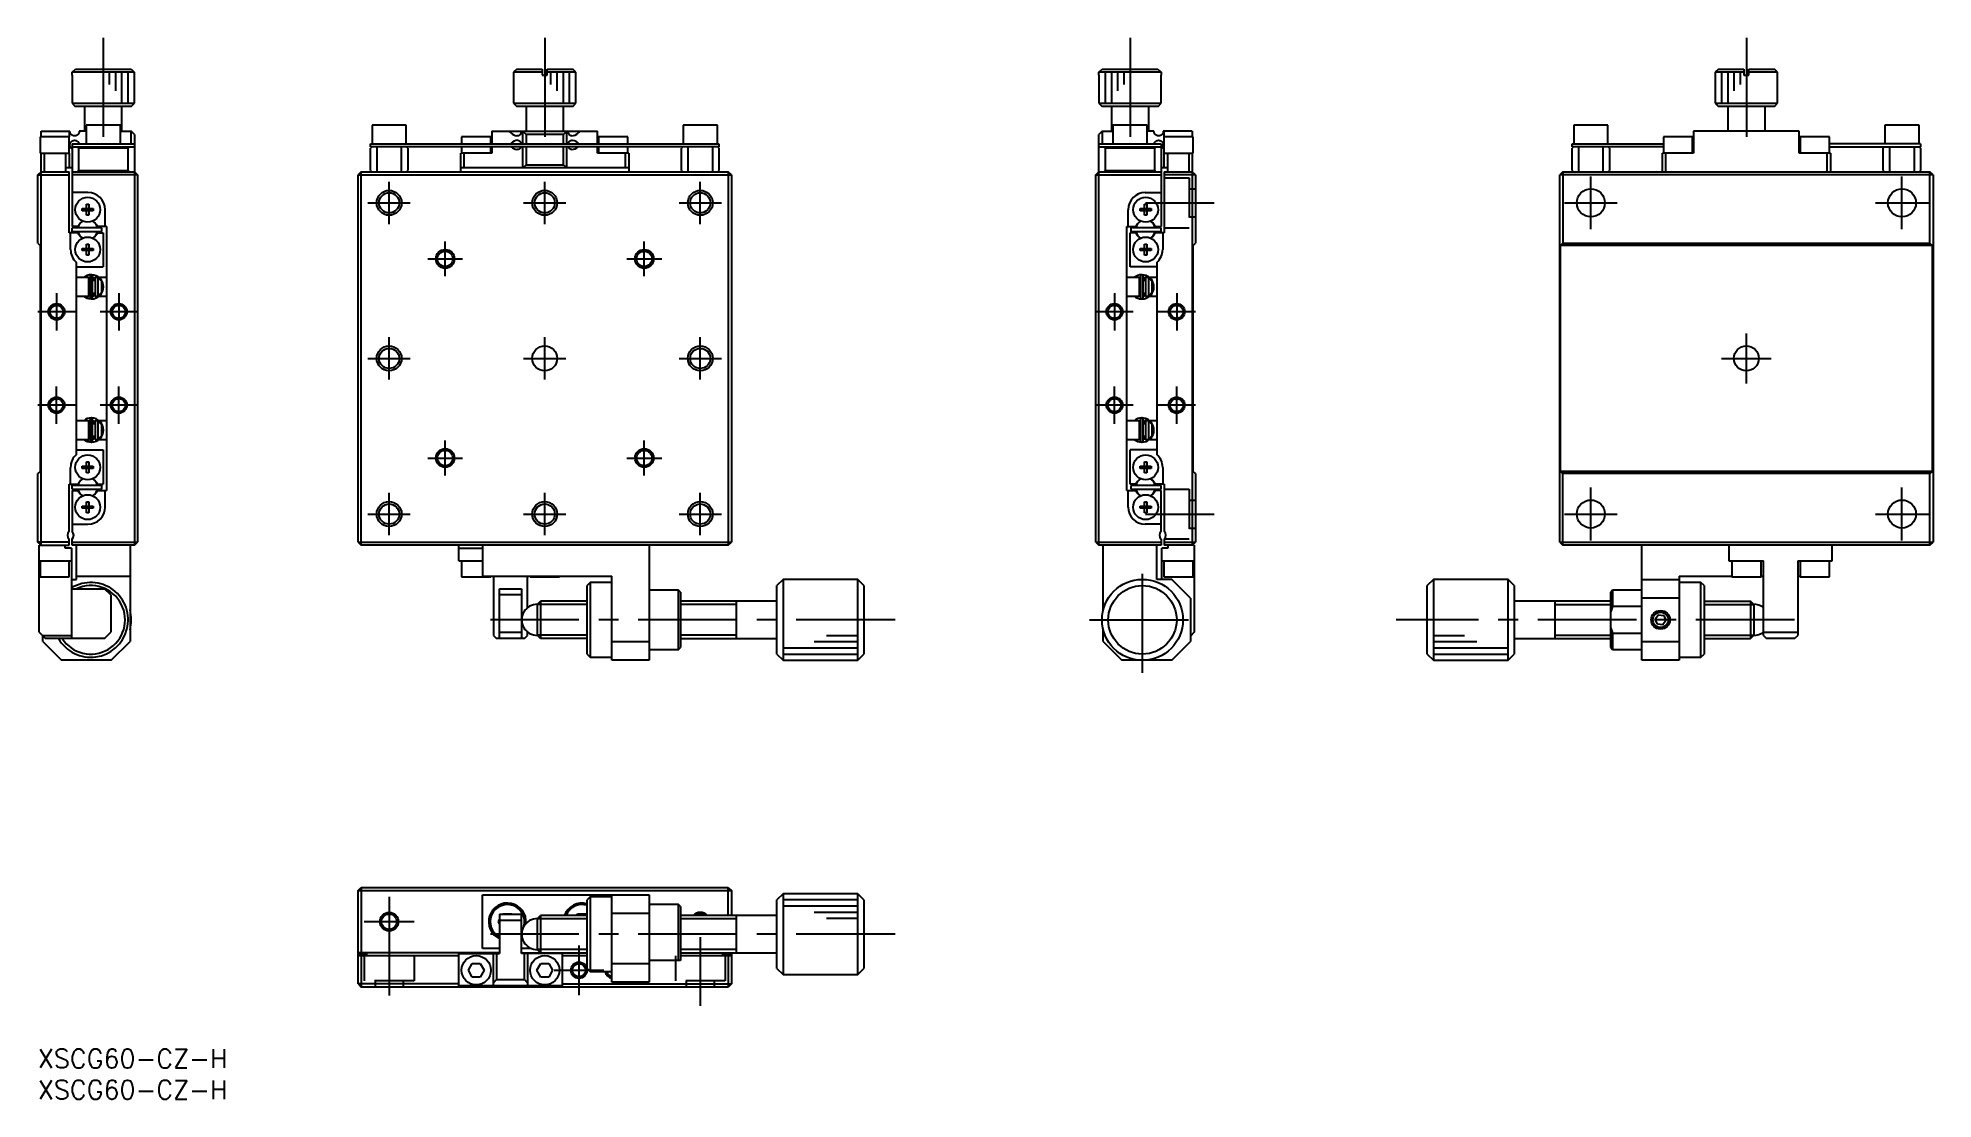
# Model space of a CAD drawing. Extents: x 0 to 305, y -8 to 162.
import ezdxf

# ---------------------------------------------------------------- set-up
doc = ezdxf.new("R2010")
doc.units = 0
doc.header["$LTSCALE"] = 0.5
doc.linetypes.add('CENTER', pattern=[50.8, 31.75, -6.35, 6.35, -6.35])
doc.linetypes.add('DASHED', pattern=[19.05, 12.7, -6.35])
for name, color, linetype in [('MSM_CENTER', 1, 'CENTER'), ('MSM_CONTINUOUS', 7, 'CONTINUOUS'), ('MSM_DASHED', 4, 'DASHED'), ('MSM_NARROW', 5, 'CONTINUOUS'), ('MSM_PART_NUMBER', 7, 'CONTINUOUS')]:
    doc.layers.add(name, color=color, linetype=linetype)
doc.styles.get("Standard").update_dxf_attribs({"font": 'txt.shx', "height": 3, "bigfont": 'bigfont.shx'})

# ---------------------------------------------------------------- blocks, each defined once
blk = doc.blocks.new('*U2')
at = {"layer": 'MSM_PART_NUMBER'}
blk.add_text('XSCG60-CZ-H', height=3, dxfattribs=at).set_placement((0, -3))
blk = doc.blocks.new('*U3')
at = {"layer": 'MSM_PART_NUMBER'}
blk.add_text('XSCG60-CZ-H', height=3, dxfattribs=at).set_placement((0, -8))

msp = doc.modelspace()

# ---------------------------------------------------------------- linework, layer by layer
at = {"layer": 'MSM_CENTER'}
for p, q in [((10.5, 162.5), (10.5, 146.5)), ((81.444929, 162.5), (81.444929, 145.5)), ((175.5, 162.5), (175.5, 146.5)), ((274.555071, 162.5), (274.555071, 145.5)), ((249.555071, 131.75), (249.555071, 140.25)), ((299.555071, 131.75), (299.555071, 140.25)), ((56.444929, 132.6), (56.444929, 139.4)), ((81.444929, 132.6), (81.444929, 139.4)), ((106.444929, 132.6), (106.444929, 139.4)), ((53.044929, 136), (59.844929, 136)), ((78.044929, 136), (84.844929, 136)), ((103.044929, 136), (109.844929, 136)), ((178, 136), (189, 136)), ((245.305071, 136), (253.805071, 136)), ((295.305071, 136), (303.805071, 136)), ((65.444929, 124.2), (65.444929, 129.8)), ((97.444929, 124.2), (97.444929, 129.8)), ((62.644929, 127), (68.244929, 127)), ((94.644929, 127), (100.244929, 127)), ((3, 121.500001), (3, 115.499999)), ((13, 121.500001), (13, 115.499999)), ((173, 121.500001), (173, 115.499999)), ((183, 121.500001), (183, 115.499999)), ((6.000002, 118.5), (-0.000001, 118.5)), ((16.000002, 118.5), (9.999999, 118.5)), ((176.000002, 118.5), (169.999999, 118.5)), ((186.000002, 118.5), (179.999999, 118.5)), ((56.444929, 107.6), (56.444929, 114.4)), ((81.444929, 107.6), (81.444929, 114.4)), ((106.444929, 107.6), (106.444929, 114.4)), ((274.555071, 107), (274.555071, 115)), ((53.044929, 111), (59.844929, 111)), ((78.044929, 111), (84.844929, 111)), ((103.044929, 111), (109.844929, 111)), ((270.555071, 111), (278.555071, 111)), ((3, 100.499999), (3, 106.500001)), ((13, 100.499999), (13, 106.500001)), ((173, 100.499999), (173, 106.500001)), ((183, 100.499999), (183, 106.500001)), ((6.000002, 103.5), (-0.000001, 103.5)), ((16.000002, 103.5), (9.999999, 103.5)), ((176.000002, 103.5), (169.999999, 103.5)), ((186.000002, 103.5), (179.999999, 103.5)), ((65.444929, 92.2), (65.444929, 97.8)), ((97.444929, 92.2), (97.444929, 97.8)), ((62.644929, 95), (68.244929, 95)), ((94.644929, 95), (100.244929, 95)), ((56.444929, 82.6), (56.444929, 89.4)), ((81.444929, 82.6), (81.444929, 89.4)), ((106.444929, 82.6), (106.444929, 89.4)), ((249.555071, 81.75), (249.555071, 90.25)), ((299.555071, 81.75), (299.555071, 90.25)), ((53.044929, 86), (59.844929, 86)), ((78.044929, 86), (84.844929, 86)), ((103.044929, 86), (109.844929, 86)), ((178, 86), (189, 86)), ((245.305071, 86), (253.805071, 86)), ((295.305071, 86), (303.805071, 86)), ((177.5, 60.5), (177.5, 77.5)), ((137.744929, 69), (72.744929, 69)), ((169, 69), (186, 69)), ((282.305071, 69), (218.255071, 69)), ((56.444929, 24.5), (56.444929, 7)), ((60.444928, 20.5), (52.444929, 20.5)), ((137.744929, 18.5), (72.744929, 18.5)), ((86.944929, 16.699999), (86.944929, 8.7)), ((106.444929, 18), (106.444929, 7)), ((82.94493, 12.7), (90.944929, 12.7))]:
    msp.add_line(p, q, dxfattribs=at)
at = {"layer": 'MSM_CONTINUOUS'}
for p, q in [((5.5, 156.5), (5.516026, 156.5)), ((5.5, 156.5), (5.5, 152)), ((5.516026, 157), (6.017813, 157.5)), ((5.516026, 156.5), (5.516026, 157)), ((15.483974, 157), (5.516026, 157)), ((6.017813, 157.5), (14.982187, 157.5)), ((14.982187, 157.5), (15.483974, 157)), ((15.483974, 157), (15.483974, 156.5)), ((15.483974, 156.5), (15.5, 156.5)), ((15.5, 152), (15.5, 156.5)), ((76.944929, 157.5), (76.444929, 157)), ((81.044929, 157), (76.444929, 157)), ((76.444929, 157), (76.444929, 152)), ((76.944929, 157.5), (81.044929, 157.5)), ((81.044929, 157.5), (81.044929, 156.5)), ((81.044929, 156.5), (81.844929, 156.5)), ((81.844929, 156.5), (81.844929, 157.5)), ((81.844929, 157.5), (85.944929, 157.5)), ((86.444929, 157), (81.844929, 157)), ((86.444929, 157), (85.944929, 157.5)), ((86.444929, 152), (86.444929, 157)), ((170.5, 156.5), (170.516026, 156.5)), ((170.5, 156.5), (170.5, 152)), ((170.516026, 157), (171.017813, 157.5)), ((180.483974, 157), (170.516026, 157)), ((170.516026, 156.5), (170.516026, 157)), ((171.017813, 157.5), (179.982187, 157.5)), ((179.982187, 157.5), (180.483974, 157)), ((180.483974, 157), (180.483974, 156.5)), ((180.483974, 156.5), (180.5, 156.5)), ((180.5, 152), (180.5, 156.5)), ((270.055071, 157.5), (269.555071, 157)), ((274.155071, 157), (269.555071, 157)), ((269.555071, 157), (269.555071, 152)), ((270.055071, 157.5), (274.155071, 157.5)), ((274.155071, 157.5), (274.155071, 156.5)), ((274.155071, 156.5), (274.955071, 156.5)), ((274.955071, 156.5), (274.955071, 157.5)), ((274.955071, 157.5), (279.055071, 157.5)), ((279.555071, 157), (274.955071, 157)), ((279.555071, 157), (279.055071, 157.5)), ((279.555071, 152), (279.555071, 157)), ((5.5, 152), (15.5, 152)), ((5.5, 152), (6, 151.5)), ((15, 151.5), (6, 151.5)), ((7.5, 151.5), (7.5, 147.5)), ((13.5, 147.5), (13.5, 151.5)), ((15, 151.5), (15.5, 152)), ((76.444929, 152), (86.444929, 152)), ((76.444929, 152), (76.944929, 151.5)), ((85.944929, 151.5), (76.944929, 151.5)), ((78.444929, 151.5), (78.444929, 147.5)), ((84.444929, 147.5), (84.444929, 151.5)), ((85.944929, 151.5), (86.444929, 152)), ((170.5, 152), (180.5, 152)), ((170.5, 152), (171, 151.5)), ((180, 151.5), (171, 151.5)), ((172.5, 151.5), (172.5, 147.5)), ((178.5, 147.5), (178.5, 151.5)), ((180, 151.5), (180.5, 152)), ((269.555071, 152), (279.555071, 152)), ((269.555071, 152), (270.055071, 151.5)), ((279.055071, 151.5), (270.055071, 151.5)), ((271.555071, 151.5), (271.555071, 147.5)), ((277.555071, 147.5), (277.555071, 151.5)), ((279.055071, 151.5), (279.555071, 152)), ((5.05, 146.6), (0.35, 146.6)), ((0.35, 146.6), (0.35, 144)), ((0.5, 147.5), (5.15, 147.5)), ((0.5, 146.6), (0.5, 147.5)), ((5, 147.5), (5, 146.6)), ((5.05, 144), (5.05, 146.6)), ((5.150104, 147.487609), (5.15, 147.5)), ((5.150413, 147.475229), (5.150104, 147.487609)), ((5.150922, 147.462906), (5.150413, 147.475229)), ((5.151625, 147.450687), (5.150922, 147.462906)), ((5.152516, 147.438617), (5.151625, 147.450687)), ((5.15394, 147.423249), (5.152516, 147.438617)), ((5.155653, 147.408135), (5.15394, 147.423249)), ((5.157635, 147.393304), (5.155653, 147.408135)), ((5.159865, 147.378788), (5.157635, 147.393304)), ((5.162322, 147.364617), (5.159865, 147.378788)), ((5.164986, 147.350822), (5.162322, 147.364617)), ((5.171191, 147.322914), (5.164986, 147.350822)), ((5.178155, 147.296292), (5.171191, 147.322914)), ((5.185805, 147.270881), (5.178155, 147.296292)), ((5.194066, 147.246601), (5.185805, 147.270881)), ((5.202863, 147.223377), (5.194066, 147.246601)), ((5.212122, 147.20113), (5.202863, 147.223377)), ((5.231822, 147.159322), (5.212122, 147.20113)), ((5.253222, 147.120262), (5.231822, 147.159322)), ((5.276199, 147.08362), (5.253222, 147.120262)), ((5.307046, 147.040714), (5.276199, 147.08362)), ((5.340251, 147.000753), (5.307046, 147.040714)), ((5.375757, 146.963617), (5.340251, 147.000753)), ((5.413506, 146.929191), (5.375757, 146.963617)), ((5.452361, 146.898227), (5.413506, 146.929191)), ((5.493395, 146.869769), (5.452361, 146.898227)), ((5.536562, 146.843933), (5.493395, 146.869769)), ((5.581822, 146.820837), (5.536562, 146.843933)), ((5.631667, 146.799643), (5.581822, 146.820837)), ((5.683841, 146.781823), (5.631667, 146.799643)), ((5.738225, 146.767655), (5.683841, 146.781823)), ((5.779283, 146.759779), (5.738225, 146.767655)), ((5.821488, 146.754121), (5.779283, 146.759779)), ((5.864733, 146.75083), (5.821488, 146.754121)), ((5.908912, 146.750053), (5.864733, 146.75083)), ((5.953914, 146.751942), (5.908912, 146.750053)), ((5.999707, 146.756659), (5.953914, 146.751942)), ((6.046089, 146.764366), (5.999707, 146.756659)), ((6.080211, 146.771975), (6.046089, 146.764366)), ((6.114531, 146.781342), (6.080211, 146.771975)), ((6.148926, 146.792517), (6.114531, 146.781342)), ((6.183271, 146.805552), (6.148926, 146.792517)), ((6.215356, 146.819536), (6.183271, 146.805552)), ((6.247312, 146.835301), (6.215356, 146.819536)), ((6.278987, 146.852847), (6.247312, 146.835301)), ((6.310226, 146.872173), (6.278987, 146.852847)), ((6.340876, 146.893279), (6.310226, 146.872173)), ((6.370783, 146.916165), (6.340876, 146.893279)), ((6.397582, 146.938853), (6.370783, 146.916165)), ((6.423654, 146.963139), (6.397582, 146.938853)), ((6.448857, 146.98895), (6.423654, 146.963139)), ((6.473049, 147.016213), (6.448857, 146.98895)), ((6.496085, 147.044855), (6.473049, 147.016213)), ((6.517825, 147.074803), (6.496085, 147.044855)), ((6.533137, 147.097963), (6.517825, 147.074803)), ((6.547677, 147.121837), (6.533137, 147.097963)), ((6.561394, 147.146369), (6.547677, 147.121837)), ((6.574235, 147.171507), (6.561394, 147.146369)), ((6.585859, 147.196531), (6.574235, 147.171507)), ((6.596608, 147.222095), (6.585859, 147.196531)), ((6.606442, 147.248135), (6.596608, 147.222095)), ((6.615326, 147.274591), (6.606442, 147.248135)), ((6.623458, 147.302253), (6.615326, 147.274591)), ((6.630546, 147.33031), (6.623458, 147.302253)), ((6.636563, 147.358683), (6.630546, 147.33031)), ((6.641483, 147.387295), (6.636563, 147.358683)), ((6.645197, 147.415283), (6.641483, 147.387295)), ((6.64786, 147.443447), (6.645197, 147.415283)), ((6.649464, 147.471711), (6.64786, 147.443447)), ((6.65, 147.5), (6.649464, 147.471711)), ((7.75, 147.5), (6.65, 147.5)), ((13.25, 148.5), (7.75, 148.5)), ((7.75, 148.5), (7.75, 145.5)), ((13.25, 145.5), (13.25, 148.5)), ((13.25, 147.5), (15, 147.5)), ((15, 145.5), (15, 147.5)), ((15.5, 147), (15, 147.5)), ((15.5, 147), (15.5, 81)), ((59.194929, 148.5), (53.694929, 148.5)), ((53.694929, 148.5), (53.694929, 145.5)), ((59.194929, 145.5), (59.194929, 148.5)), ((72.794929, 146.6), (68.094929, 146.6)), ((68.094929, 146.6), (68.094929, 145.5)), ((72.794929, 145.5), (72.794929, 146.6)), ((72.944929, 147.5), (72.944929, 145.5)), ((72.944929, 147.5), (89.944929, 147.5)), ((75.904595, 147.393304), (75.881679, 147.5)), ((75.963302, 147.296292), (75.904595, 147.393304)), ((76.052961, 147.20113), (75.963302, 147.296292)), ((77.087275, 146.75), (76.940161, 146.763205)), ((77.096057, 146.750053), (77.087275, 146.75)), ((77.132248, 146.751477), (77.096057, 146.750053)), ((77.167805, 146.754917), (77.132248, 146.751477)), ((77.20262, 146.760464), (77.167805, 146.754917)), ((77.236584, 146.76821), (77.20262, 146.760464)), ((77.26959, 146.778246), (77.236584, 146.76821)), ((77.301529, 146.790663), (77.26959, 146.778246)), ((77.332291, 146.805552), (77.301529, 146.790663)), ((77.35636, 146.819536), (77.332291, 146.805552)), ((77.379671, 146.835301), (77.35636, 146.819536)), ((77.402156, 146.852847), (77.379671, 146.835301)), ((77.423749, 146.872173), (77.402156, 146.852847)), ((77.444382, 146.893279), (77.423749, 146.872173)), ((77.463987, 146.916165), (77.444382, 146.893279)), ((77.481114, 146.938853), (77.463987, 146.916165)), ((77.497394, 146.963139), (77.481114, 146.938853)), ((77.512785, 146.98895), (77.497394, 146.963139)), ((77.527247, 147.016213), (77.512785, 146.98895)), ((77.540738, 147.044855), (77.527247, 147.016213)), ((77.553216, 147.074803), (77.540738, 147.044855)), ((77.562892, 147.100911), (77.553216, 147.074803)), ((77.571889, 147.127976), (77.562892, 147.100911)), ((77.580194, 147.155911), (77.571889, 147.127976)), ((77.587796, 147.184627), (77.580194, 147.155911)), ((77.594683, 147.214037), (77.587796, 147.184627)), ((77.600841, 147.244054), (77.594683, 147.214037)), ((77.606259, 147.274591), (77.600841, 147.244054)), ((77.610952, 147.305699), (77.606259, 147.274591)), ((77.614931, 147.337362), (77.610952, 147.305699)), ((77.618193, 147.369465), (77.614931, 147.337362)), ((77.620736, 147.401894), (77.618193, 147.369465)), ((77.622556, 147.434536), (77.620736, 147.401894)), ((77.62365, 147.467276), (77.622556, 147.434536)), ((77.624015, 147.5), (77.62365, 147.467276)), ((77.944929, 145.5), (77.944929, 147.5)), ((78.444929, 147), (77.944929, 147.5)), ((78.444929, 147), (78.444929, 145.5)), ((84.444929, 147), (78.444929, 147)), ((84.944929, 147.5), (84.444929, 147)), ((84.444929, 145.5), (84.444929, 147)), ((84.944929, 147.5), (84.944929, 145.5)), ((85.266241, 147.465709), (85.265844, 147.5)), ((85.26743, 147.431464), (85.266241, 147.465709)), ((85.26941, 147.397397), (85.26743, 147.431464)), ((85.272179, 147.363642), (85.26941, 147.397397)), ((85.275435, 147.332899), (85.272179, 147.363642)), ((85.279381, 147.302436), (85.275435, 147.332899)), ((85.28401, 147.272342), (85.279381, 147.302436)), ((85.289315, 147.242707), (85.28401, 147.272342)), ((85.295287, 147.213621), (85.289315, 147.242707)), ((85.30192, 147.185172), (85.295287, 147.213621)), ((85.309206, 147.157451), (85.30192, 147.185172)), ((85.317137, 147.130548), (85.309206, 147.157451)), ((85.32724, 147.100171), (85.317137, 147.130548)), ((85.338284, 147.070825), (85.32724, 147.100171)), ((85.350235, 147.042582), (85.338284, 147.070825)), ((85.363061, 147.015514), (85.350235, 147.042582)), ((85.37673, 146.989694), (85.363061, 147.015514)), ((85.391211, 146.965195), (85.37673, 146.989694)), ((85.406471, 146.942087), (85.391211, 146.965195)), ((85.422478, 146.920445), (85.406471, 146.942087)), ((85.441602, 146.897584), (85.422478, 146.920445)), ((85.461741, 146.876446), (85.441602, 146.897584)), ((85.482831, 146.857029), (85.461741, 146.876446)), ((85.504808, 146.839332), (85.482831, 146.857029)), ((85.527607, 146.82335), (85.504808, 146.839332)), ((85.551165, 146.809083), (85.527607, 146.82335)), ((85.575418, 146.796527), (85.551165, 146.809083)), ((85.610773, 146.781617), (85.575418, 146.796527)), ((85.647529, 146.769745), (85.610773, 146.781617)), ((85.685535, 146.760781), (85.647529, 146.769745)), ((85.724642, 146.754591), (85.685535, 146.760781)), ((85.764698, 146.751044), (85.724642, 146.754591)), ((85.802531, 146.75), (85.764698, 146.751044)), ((86.927621, 147.297867), (86.842752, 147.20619)), ((86.982358, 147.386628), (86.927621, 147.297867)), ((87.00818, 147.5), (86.982358, 147.386628)), ((89.944929, 145.5), (89.944929, 147.5)), ((94.794929, 146.6), (90.094929, 146.6)), ((90.094929, 146.6), (90.094929, 145.5)), ((94.794929, 145.5), (94.794929, 146.6)), ((109.194929, 148.5), (103.694929, 148.5)), ((103.694929, 148.5), (103.694929, 145.5)), ((109.194929, 145.5), (109.194929, 148.5)), ((171, 147.5), (170.5, 147)), ((170.5, 81), (170.5, 147)), ((171, 147.5), (171, 145.5)), ((171, 147.5), (172.75, 147.5)), ((178.25, 148.5), (172.75, 148.5)), ((172.75, 148.5), (172.75, 145.5)), ((178.25, 145.5), (178.25, 148.5)), ((179.35, 147.5), (178.25, 147.5)), ((179.350796, 147.465461), (179.35, 147.5)), ((179.353154, 147.43132), (179.350796, 147.465461)), ((179.357062, 147.397337), (179.353154, 147.43132)), ((179.3625, 147.363642), (179.357062, 147.397337)), ((179.368409, 147.334856), (179.3625, 147.363642)), ((179.375427, 147.306373), (179.368409, 147.334856)), ((179.383524, 147.278273), (179.375427, 147.306373)), ((179.391659, 147.253522), (179.383524, 147.278273)), ((179.400621, 147.229134), (179.391659, 147.253522)), ((179.410384, 147.205162), (179.400621, 147.229134)), ((179.421823, 147.179728), (179.410384, 147.205162)), ((179.434146, 147.154838), (179.421823, 147.179728)), ((179.44731, 147.130548), (179.434146, 147.154838)), ((179.456499, 147.114764), (179.44731, 147.130548)), ((179.466035, 147.099265), (179.456499, 147.114764)), ((179.485923, 147.069409), (179.466035, 147.099265)), ((179.507033, 147.040773), (179.485923, 147.069409)), ((179.523301, 147.020504), (179.507033, 147.040773)), ((179.540146, 147.000938), (179.523301, 147.020504)), ((179.557519, 146.982106), (179.540146, 147.000938)), ((179.57904, 146.960464), (179.557519, 146.982106)), ((179.601216, 146.9399), (179.57904, 146.960464)), ((179.623958, 146.920445), (179.601216, 146.9399)), ((179.65009, 146.899932), (179.623958, 146.920445)), ((179.676613, 146.880934), (179.65009, 146.899932)), ((179.703594, 146.863319), (179.676613, 146.880934)), ((179.730633, 146.847261), (179.703594, 146.863319)), ((179.757962, 146.832535), (179.730633, 146.847261)), ((179.785208, 146.819261), (179.757962, 146.832535)), ((179.812603, 146.80725), (179.785208, 146.819261)), ((179.839949, 146.796527), (179.812603, 146.80725)), ((179.868233, 146.786709), (179.839949, 146.796527)), ((179.896504, 146.778135), (179.868233, 146.786709)), ((179.924693, 146.770776), (179.896504, 146.778135)), ((179.957963, 146.763573), (179.924693, 146.770776)), ((179.991008, 146.757962), (179.957963, 146.763573)), ((180.02374, 146.753887), (179.991008, 146.757962)), ((180.06374, 146.750877), (180.02374, 146.753887)), ((180.103111, 146.750006), (180.06374, 146.750877)), ((180.131799, 146.750674), (180.103111, 146.750006)), ((180.160077, 146.75241), (180.131799, 146.750674)), ((180.196781, 146.756271), (180.160077, 146.75241)), ((180.232702, 146.761833), (180.196781, 146.756271)), ((180.267783, 146.769008), (180.232702, 146.761833)), ((180.318012, 146.782385), (180.267783, 146.769008)), ((180.366313, 146.798874), (180.318012, 146.782385)), ((180.411994, 146.817973), (180.366313, 146.798874)), ((180.455733, 146.839732), (180.411994, 146.817973)), ((180.497259, 146.863851), (180.455733, 146.839732)), ((180.535851, 146.889644), (180.497259, 146.863851)), ((180.572423, 146.91749), (180.535851, 146.889644)), ((180.607164, 146.947474), (180.572423, 146.91749)), ((180.639742, 146.979249), (180.607164, 146.947474)), ((180.670516, 147.013162), (180.639742, 146.979249)), ((180.699171, 147.048893), (180.670516, 147.013162)), ((180.726021, 147.086965), (180.699171, 147.048893)), ((180.75088, 147.127367), (180.726021, 147.086965)), ((180.771459, 147.16587), (180.75088, 147.127367)), ((180.78419, 147.19277), (180.771459, 147.16587)), ((180.796179, 147.220998), (180.78419, 147.19277)), ((180.807354, 147.250699), (180.796179, 147.220998)), ((180.815068, 147.273772), (180.807354, 147.250699)), ((180.822248, 147.297867), (180.815068, 147.273772)), ((180.826693, 147.31448), (180.822248, 147.297867)), ((180.830866, 147.331674), (180.826693, 147.31448)), ((180.834732, 147.349438), (180.830866, 147.331674)), ((180.838249, 147.36776), (180.834732, 147.349438)), ((180.841382, 147.386628), (180.838249, 147.36776)), ((180.84409, 147.406031), (180.841382, 147.386628)), ((180.84542, 147.417282), (180.84409, 147.406031)), ((180.846595, 147.428746), (180.84542, 147.417282)), ((180.847607, 147.440388), (180.846595, 147.428746)), ((180.848451, 147.45217), (180.847607, 147.440388)), ((180.849119, 147.464059), (180.848451, 147.45217)), ((180.849604, 147.476017), (180.849119, 147.464059)), ((180.8499, 147.488009), (180.849604, 147.476017)), ((180.85, 147.5), (180.8499, 147.488009)), ((185.5, 147.5), (180.85, 147.5)), ((185.65, 146.6), (180.95, 146.6)), ((180.95, 146.6), (180.95, 144)), ((181, 146.6), (181, 147.5)), ((185.5, 147.5), (185.5, 146.6)), ((185.65, 144), (185.65, 146.6)), ((252.305071, 148.5), (246.805071, 148.5)), ((246.805071, 148.5), (246.805071, 145.5)), ((252.305071, 145.5), (252.305071, 148.5)), ((265.905071, 146.6), (261.205071, 146.6)), ((261.205071, 146.6), (261.205071, 144)), ((265.905071, 144), (265.905071, 146.6)), ((283.055071, 147.5), (266.055071, 147.5)), ((266.055071, 147.5), (266.055071, 144)), ((283.055071, 144), (283.055071, 147.5)), ((287.905071, 146.6), (283.205071, 146.6)), ((283.205071, 146.6), (283.205071, 144)), ((287.905071, 144), (287.905071, 146.6)), ((302.305071, 148.5), (296.805071, 148.5)), ((296.805071, 148.5), (296.805071, 145.5)), ((302.305071, 145.5), (302.305071, 148.5)), ((0.35, 144), (5.05, 144)), ((0.5, 81), (0.5, 144)), ((1, 144), (1, 141)), ((4.5, 141), (4.5, 144)), ((5, 144), (5, 141.6)), ((5.150004, 145.302242), (5.150109, 145.3127)), ((5.150045, 145.291789), (5.150004, 145.302242)), ((5.150239, 145.281085), (5.150045, 145.291789)), ((5.150109, 145.3127), (5.150357, 145.323134)), ((5.150585, 145.270409), (5.150239, 145.281085)), ((5.150357, 145.323134), (5.150749, 145.333513)), ((5.151079, 145.259792), (5.150585, 145.270409)), ((5.150749, 145.333513), (5.151301, 145.344149)), ((5.151718, 145.249264), (5.151079, 145.259792)), ((5.151301, 145.344149), (5.151999, 145.354708)), ((5.152758, 145.235743), (5.151718, 145.249264)), ((5.151999, 145.354708), (5.152837, 145.365167)), ((5.154025, 145.222403), (5.152758, 145.235743)), ((5.152837, 145.365167), (5.15381, 145.375499)), ((5.15381, 145.375499), (5.155248, 145.388565)), ((5.155506, 145.209288), (5.154025, 145.222403)), ((5.155248, 145.388565), (5.156889, 145.401416)), ((5.157649, 145.193166), (5.155506, 145.209288)), ((5.156889, 145.401416), (5.15872, 145.41403)), ((5.160089, 145.177404), (5.157649, 145.193166)), ((5.15872, 145.41403), (5.160725, 145.426384)), ((5.162804, 145.162015), (5.160089, 145.177404)), ((5.160725, 145.426384), (5.163739, 145.442897)), ((5.165771, 145.147013), (5.162804, 145.162015)), ((5.163739, 145.442897), (5.167038, 145.458956)), ((5.168965, 145.13241), (5.165771, 145.147013)), ((5.167038, 145.458956), (5.170596, 145.474556)), ((5.172362, 145.118221), (5.168965, 145.13241)), ((5.170596, 145.474556), (5.177893, 145.502702)), ((5.18019, 145.089303), (5.172362, 145.118221)), ((5.177893, 145.502702), (5.185936, 145.52952)), ((5.1888, 145.061799), (5.18019, 145.089303)), ((5.185936, 145.52952), (5.19466, 145.555102)), ((5.198119, 145.035602), (5.1888, 145.061799)), ((5.19466, 145.555102), (5.203998, 145.579544)), ((5.208069, 145.010604), (5.198119, 145.035602)), ((5.203998, 145.579544), (5.213886, 145.602937)), ((5.218574, 144.986696), (5.208069, 145.010604)), ((5.213886, 145.602937), (5.224256, 145.625377)), ((5.241431, 144.941047), (5.218574, 144.986696)), ((5.224256, 145.625377), (5.250802, 145.675782)), ((5.266377, 144.898595), (5.241431, 144.941047)), ((5.250802, 145.675782), (5.279969, 145.722476)), ((5.293297, 144.859014), (5.266377, 144.898595)), ((5.279969, 145.722476), (5.311661, 145.765704)), ((5.322076, 144.821979), (5.293297, 144.859014)), ((5.311661, 145.765704), (5.345782, 145.805712)), ((5.362223, 144.777203), (5.322076, 144.821979)), ((5.345782, 145.805712), (5.382235, 145.842745)), ((5.405499, 144.736094), (5.362223, 144.777203)), ((5.382235, 145.842745), (5.420924, 145.877049)), ((5.451838, 144.698626), (5.405499, 144.736094)), ((5.420924, 145.877049), (5.467206, 145.912534)), ((5.499966, 144.665592), (5.451838, 144.698626)), ((5.467206, 145.912534), (5.51646, 145.94452)), ((5.5, 145.5), (15.5, 145.5)), ((5.5, 145.5), (5.5, 132.2)), ((5.5, 145), (15.5, 145)), ((5.51646, 145.94452), (5.568618, 145.972819)), ((5.568618, 145.972819), (5.610688, 145.991954)), ((5.610688, 145.991954), (5.654503, 146.008687)), ((5.654503, 146.008687), (5.699989, 146.022841)), ((5.699989, 146.022841), (5.74707, 146.034243)), ((5.74707, 146.034243), (5.79242, 146.042236)), ((5.79242, 146.042236), (5.839227, 146.047515)), ((5.839227, 146.047515), (5.8873, 146.049872)), ((5.8873, 146.049872), (5.936448, 146.049101)), ((5.936448, 146.049101), (5.98648, 146.044994)), ((5.98648, 146.044994), (6.037207, 146.037343)), ((6.037207, 146.037343), (6.07722, 146.028759)), ((6.07722, 146.028759), (6.117494, 146.01777)), ((6.117494, 146.01777), (6.157839, 146.004286)), ((6.157839, 146.004286), (6.188852, 145.992142)), ((6.188852, 145.992142), (6.219778, 145.978405)), ((6.219778, 145.978405), (6.250497, 145.963059)), ((6.250497, 145.963059), (6.280886, 145.946085)), ((6.280886, 145.946085), (6.305118, 145.93117)), ((6.5, 144.8), (6.3, 145)), ((6.305118, 145.93117), (6.329051, 145.91515)), ((6.329051, 145.91515), (6.352605, 145.898035)), ((6.352605, 145.898035), (6.375702, 145.879834)), ((6.375702, 145.879834), (6.39891, 145.859985)), ((6.39891, 145.859985), (6.421539, 145.83897)), ((6.421539, 145.83897), (6.443495, 145.816825)), ((6.443495, 145.816825), (6.464685, 145.79359)), ((6.464685, 145.79359), (6.484545, 145.769895)), ((6.484545, 145.769895), (6.503582, 145.745173)), ((14.5, 144.8), (6.5, 144.8)), ((6.5, 144.8), (6.5, 141.2)), ((6.503582, 145.745173), (6.521711, 145.719487)), ((6.521711, 145.719487), (6.538849, 145.692902)), ((6.538849, 145.692902), (6.555509, 145.664419)), ((6.555509, 145.664419), (6.57101, 145.635011)), ((6.57101, 145.635011), (6.585276, 145.604777)), ((6.585276, 145.604777), (6.59823, 145.573817)), ((6.59823, 145.573817), (6.607256, 145.549576)), ((6.607256, 145.549576), (6.615468, 145.524953)), ((6.615468, 145.524953), (6.622842, 145.5)), ((14.7, 145), (14.5, 144.8)), ((14.5, 141.2), (14.5, 144.8)), ((53.444929, 145), (53.444929, 145.5)), ((53.444929, 145.5), (109.444929, 145.5)), ((53.644929, 145), (53.444929, 144.8)), ((109.444929, 145), (53.444929, 145)), ((53.444929, 141.2), (53.444929, 144.8)), ((54.444929, 145), (54.444929, 141)), ((58.444929, 141), (58.444929, 145)), ((59.444929, 144.8), (59.244929, 145)), ((59.444929, 144.8), (59.444929, 141.2)), ((72.944929, 144), (67.944929, 144)), ((67.944929, 141), (67.944929, 144)), ((68.094929, 145), (68.094929, 144)), ((68.444929, 144), (68.444929, 141.6)), ((72.794929, 144), (72.794929, 145)), ((72.944929, 145), (72.944929, 144)), ((75.960614, 145.500031), (76.032245, 145.579544)), ((77.087235, 144.55), (76.970267, 144.558584)), ((77.087202, 146.05), (77.122405, 146.049101)), ((77.097125, 144.550102), (77.087235, 144.55)), ((77.137914, 144.551903), (77.097125, 144.550102)), ((77.122405, 146.049101), (77.1688, 146.044994)), ((77.177736, 144.556246), (77.137914, 144.551903)), ((77.1688, 146.044994), (77.213727, 146.037343)), ((77.216462, 144.563265), (77.177736, 144.556246)), ((77.213727, 146.037343), (77.243234, 146.030028)), ((77.25396, 144.573098), (77.216462, 144.563265)), ((77.243234, 146.030028), (77.27208, 146.020878)), ((77.281785, 144.582625), (77.25396, 144.573098)), ((77.27208, 146.020878), (77.300184, 146.009849)), ((77.3089, 144.593981), (77.281785, 144.582625)), ((77.300184, 146.009849), (77.327463, 145.996899)), ((77.335228, 144.607198), (77.3089, 144.593981)), ((77.327463, 145.996899), (77.353833, 145.981984)), ((77.36069, 144.622312), (77.335228, 144.607198)), ((77.353833, 145.981984), (77.379212, 145.96506)), ((77.385208, 144.639354), (77.36069, 144.622312)), ((77.379212, 145.96506), (77.403516, 145.946085)), ((77.408703, 144.65836), (77.385208, 144.639354)), ((77.403516, 145.946085), (77.422837, 145.92873)), ((77.429389, 144.677644), (77.408703, 144.65836)), ((77.422837, 145.92873), (77.441449, 145.90984)), ((77.449226, 144.698718), (77.429389, 144.677644)), ((77.441449, 145.90984), (77.459307, 145.889451)), ((77.468154, 144.721536), (77.449226, 144.698718)), ((77.459307, 145.889451), (77.476365, 145.867596)), ((77.486117, 144.746056), (77.468154, 144.721536)), ((77.476365, 145.867596), (77.492579, 145.844311)), ((77.503058, 144.772231), (77.486117, 144.746056)), ((77.492579, 145.844311), (77.507904, 145.819631)), ((77.51892, 144.80002), (77.503058, 144.772231)), ((77.507904, 145.819631), (77.522294, 145.79359)), ((77.531701, 144.825256), (77.51892, 144.80002)), ((77.522294, 145.79359), (77.53418, 145.769524)), ((77.543717, 144.851755), (77.531701, 144.825256)), ((77.53418, 145.769524), (77.545383, 145.744323)), ((77.554944, 144.879426), (77.543717, 144.851755)), ((77.545383, 145.744323), (77.555886, 145.718068)), ((77.565361, 144.908178), (77.554944, 144.879426)), ((77.555886, 145.718068), (77.565672, 145.69084)), ((77.574947, 144.937919), (77.565361, 144.908178)), ((77.565672, 145.69084), (77.574723, 145.66272)), ((77.574723, 145.66272), (77.583022, 145.633789)), ((77.583679, 144.968556), (77.574947, 144.937919)), ((77.583022, 145.633789), (77.590551, 145.604128)), ((77.591535, 145), (77.583679, 144.968556)), ((77.590551, 145.604128), (77.597294, 145.573817)), ((77.597294, 145.573817), (77.602045, 145.549576)), ((77.602045, 145.549576), (77.606334, 145.524953)), ((77.606334, 145.524953), (77.610156, 145.5)), ((77.944929, 141.6), (77.944929, 145)), ((78.444929, 145), (78.444929, 142.1)), ((84.444929, 142.1), (84.444929, 145)), ((84.944929, 145), (84.944929, 141.6)), ((85.279702, 145.5), (85.284775, 145.532393)), ((85.284775, 145.532393), (85.290658, 145.564279)), ((85.290658, 145.564279), (85.297339, 145.595556)), ((85.297339, 145.595556), (85.304807, 145.626119)), ((85.30639, 144.96772), (85.298324, 145)), ((85.304807, 145.626119), (85.313047, 145.655863)), ((85.315342, 144.936374), (85.30639, 144.96772)), ((85.313047, 145.655863), (85.322048, 145.684684)), ((85.325158, 144.906144), (85.315342, 144.936374)), ((85.322048, 145.684684), (85.331796, 145.712478)), ((85.335892, 144.876907), (85.325158, 144.906144)), ((85.331796, 145.712478), (85.342292, 145.739197)), ((85.347515, 144.848735), (85.335892, 144.876907)), ((85.342292, 145.739197), (85.35357, 145.764948)), ((85.359996, 144.821701), (85.347515, 144.848735)), ((85.35357, 145.764948), (85.365605, 145.789679)), ((85.373305, 144.795877), (85.359996, 144.821701)), ((85.365605, 145.789679), (85.378369, 145.813337)), ((85.38741, 144.771336), (85.373305, 144.795877)), ((85.378369, 145.813337), (85.391835, 145.835871)), ((85.402283, 144.748149), (85.38741, 144.771336)), ((85.391835, 145.835871), (85.405977, 145.857229)), ((85.417892, 144.726389), (85.402283, 144.748149)), ((85.405977, 145.857229), (85.420767, 145.87736)), ((85.436554, 144.703346), (85.417892, 144.726389)), ((85.420767, 145.87736), (85.439976, 145.900589)), ((85.456218, 144.681986), (85.436554, 144.703346)), ((85.439976, 145.900589), (85.46021, 145.922064)), ((85.476821, 144.662309), (85.456218, 144.681986)), ((85.46021, 145.922064), (85.481402, 145.941779)), ((85.498302, 144.644317), (85.476821, 144.662309)), ((85.481402, 145.941779), (85.503487, 145.959731)), ((85.520598, 144.62801), (85.498302, 144.644317)), ((85.503487, 145.959731), (85.526399, 145.975916)), ((85.543648, 144.613389), (85.520598, 144.62801)), ((85.526399, 145.975916), (85.550073, 145.99033)), ((85.567389, 144.600454), (85.543648, 144.613389)), ((85.550073, 145.99033), (85.580194, 146.005689)), ((85.59788, 144.586634), (85.567389, 144.600454)), ((85.580194, 146.005689), (85.611486, 146.01861)), ((85.629475, 144.575163), (85.59788, 144.586634)), ((85.611486, 146.01861), (85.64384, 146.029182)), ((85.662072, 144.565954), (85.629475, 144.575163)), ((85.64384, 146.029182), (85.677152, 146.037489)), ((85.69557, 144.558921), (85.662072, 144.565954)), ((85.677152, 146.037489), (85.711314, 146.04362)), ((85.72987, 144.553976), (85.69557, 144.558921)), ((85.711314, 146.04362), (85.746221, 146.04766)), ((85.76487, 144.551032), (85.72987, 144.553976)), ((85.746221, 146.04766), (85.781767, 146.049696)), ((85.80047, 144.550003), (85.76487, 144.551032)), ((85.781767, 146.049696), (85.802647, 146.05)), ((85.802522, 144.55), (85.80047, 144.550003)), ((85.802647, 146.05), (85.934688, 146.039225)), ((89.944929, 144), (89.944929, 145)), ((94.944929, 144), (89.944929, 144)), ((90.094929, 145), (90.094929, 144)), ((94.444929, 141.6), (94.444929, 144)), ((94.794929, 144), (94.794929, 145)), ((94.944929, 144), (94.944929, 141)), ((103.644929, 145), (103.444929, 144.8)), ((103.444929, 141.2), (103.444929, 144.8)), ((104.444929, 145), (104.444929, 141)), ((108.444929, 141), (108.444929, 145)), ((109.444929, 144.8), (109.244929, 145)), ((109.444929, 145.5), (109.444929, 145)), ((109.444929, 144.8), (109.444929, 141.2)), ((170.5, 145.5), (180.5, 145.5)), ((170.5, 145), (180.5, 145)), ((171.5, 144.8), (171.3, 145)), ((179.5, 144.8), (171.5, 144.8)), ((171.5, 144.8), (171.5, 141.2)), ((179.377158, 145.5), (179.384773, 145.525719)), ((179.384773, 145.525719), (179.39328, 145.551087)), ((179.39328, 145.551087), (179.402649, 145.576046)), ((179.402649, 145.576046), (179.412046, 145.598695)), ((179.412046, 145.598695), (179.422144, 145.620953)), ((179.422144, 145.620953), (179.432914, 145.642777)), ((179.432914, 145.642777), (179.445711, 145.666612)), ((179.445711, 145.666612), (179.459293, 145.689862)), ((179.459293, 145.689862), (179.473612, 145.712478)), ((179.473612, 145.712478), (179.488172, 145.733781)), ((179.488172, 145.733781), (179.503367, 145.754453)), ((179.7, 145), (179.5, 144.8)), ((179.5, 141.2), (179.5, 144.8)), ((179.503367, 145.754453), (179.51915, 145.774461)), ((179.51915, 145.774461), (179.541865, 145.800984)), ((179.541865, 145.800984), (179.565548, 145.826176)), ((179.565548, 145.826176), (179.583703, 145.844)), ((179.583703, 145.844), (179.602303, 145.861067)), ((179.602303, 145.861067), (179.621298, 145.87736)), ((179.621298, 145.87736), (179.643162, 145.89481)), ((179.643162, 145.89481), (179.665433, 145.91127)), ((179.665433, 145.91127), (179.696002, 145.931888)), ((179.696002, 145.931888), (179.727107, 145.950729)), ((179.727107, 145.950729), (179.758593, 145.967788)), ((179.758593, 145.967788), (179.782655, 145.979553)), ((179.782655, 145.979553), (179.806837, 145.99033)), ((179.806837, 145.99033), (179.837942, 146.002726)), ((179.837942, 146.002726), (179.869107, 146.013574)), ((179.869107, 146.013574), (179.900231, 146.022906)), ((179.900231, 146.022906), (179.9388, 146.032471)), ((179.9388, 146.032471), (179.977103, 146.039862)), ((179.977103, 146.039862), (180.011271, 146.044733)), ((180.011271, 146.044733), (180.045078, 146.047986)), ((180.045078, 146.047986), (180.078636, 146.049696)), ((180.078636, 146.049696), (180.122321, 146.049668)), ((180.122321, 146.049668), (180.16535, 146.047147)), ((180.16535, 146.047147), (180.207375, 146.042274)), ((180.207375, 146.042274), (180.248815, 146.035088)), ((180.248815, 146.035088), (180.289115, 146.025765)), ((180.289115, 146.025765), (180.328666, 146.014291)), ((180.328666, 146.014291), (180.366984, 146.00087)), ((180.366984, 146.00087), (180.404227, 145.985526)), ((180.404227, 145.985526), (180.449866, 145.963396)), ((180.449866, 145.963396), (180.493655, 145.938386)), ((180.493655, 145.938386), (180.535309, 145.910742)), ((180.5, 145.5), (180.5, 132.2)), ((180.50767, 144.670471), (180.500159, 144.665671)), ((180.548865, 144.69915), (180.50767, 144.670471)), ((180.535309, 145.910742), (180.575286, 145.880176)), ((180.587451, 144.730006), (180.548865, 144.69915)), ((180.575286, 145.880176), (180.613069, 145.847047)), ((180.623917, 144.763334), (180.587451, 144.730006)), ((180.613069, 145.847047), (180.649069, 145.810908)), ((180.65787, 144.798717), (180.623917, 144.763334)), ((180.649069, 145.810908), (180.682804, 145.772059)), ((180.689733, 144.836626), (180.65787, 144.798717)), ((180.682804, 145.772059), (180.714433, 145.730084)), ((180.719311, 144.876971), (180.689733, 144.836626)), ((180.714433, 145.730084), (180.733089, 145.702117)), ((180.738004, 144.905725), (180.719311, 144.876971)), ((180.733089, 145.702117), (180.750832, 145.67272)), ((180.755703, 144.935921), (180.738004, 144.905725)), ((180.750832, 145.67272), (180.767582, 145.64181)), ((180.768991, 144.960948), (180.755703, 144.935921)), ((180.767582, 145.64181), (180.783341, 145.609104)), ((180.78161, 144.987089), (180.768991, 144.960948)), ((180.793516, 145.014455), (180.78161, 144.987089)), ((180.783341, 145.609104), (180.790783, 145.592094)), ((180.790783, 145.592094), (180.797936, 145.574563)), ((180.802732, 145.037946), (180.793516, 145.014455)), ((180.797936, 145.574563), (180.807074, 145.550101)), ((180.811401, 145.062486), (180.802732, 145.037946)), ((180.807074, 145.550101), (180.815618, 145.524488)), ((180.819462, 145.088166), (180.811401, 145.062486)), ((180.815618, 145.524488), (180.823495, 145.497624)), ((180.824202, 145.104979), (180.819462, 145.088166)), ((180.823495, 145.497624), (180.827212, 145.483475)), ((180.828667, 145.122387), (180.824202, 145.104979)), ((180.827212, 145.483475), (180.830725, 145.468943)), ((180.83282, 145.140383), (180.828667, 145.122387)), ((180.830725, 145.468943), (180.834015, 145.45402)), ((180.836622, 145.158964), (180.83282, 145.140383)), ((180.834015, 145.45402), (180.836662, 145.440808)), ((180.840032, 145.178126), (180.836622, 145.158964)), ((180.836662, 145.440808), (180.839122, 145.427251)), ((180.839122, 145.427251), (180.841377, 145.41337)), ((180.843013, 145.197864), (180.840032, 145.178126)), ((180.841377, 145.41337), (180.843408, 145.39919)), ((180.844639, 145.210507), (180.843013, 145.197864)), ((180.843408, 145.39919), (180.845197, 145.384734)), ((180.846072, 145.223411), (180.844639, 145.210507)), ((180.845197, 145.384734), (180.846724, 145.370024)), ((180.8473, 145.236533), (180.846072, 145.223411)), ((180.846724, 145.370024), (180.847695, 145.358695)), ((180.848312, 145.249828), (180.8473, 145.236533)), ((180.847695, 145.358695), (180.8485, 145.347191)), ((180.849096, 145.263254), (180.848312, 145.249828)), ((180.8485, 145.347191), (180.849135, 145.335554)), ((180.84964, 145.276766), (180.849096, 145.263254)), ((180.849135, 145.335554), (180.849596, 145.323823)), ((180.849596, 145.323823), (180.849881, 145.312039)), ((180.849907, 145.28847), (180.84964, 145.276766)), ((180.849881, 145.312039), (180.849986, 145.300241)), ((180.849986, 145.300241), (180.849907, 145.28847)), ((180.95, 144), (185.65, 144)), ((181, 141.6), (181, 144)), ((181.5, 144), (181.5, 141)), ((185, 141), (185, 144)), ((185.5, 144), (185.5, 81)), ((246.555071, 145), (246.555071, 145.5)), ((246.555071, 145.5), (261.205071, 145.5)), ((246.755071, 145), (246.555071, 144.8)), ((261.205071, 145), (246.555071, 145)), ((246.555071, 141.2), (246.555071, 144.8)), ((247.555071, 145), (247.555071, 141)), ((251.555071, 141), (251.555071, 145)), ((252.555071, 144.8), (252.355071, 145)), ((252.555071, 144.8), (252.555071, 141.2)), ((261.055071, 141), (261.055071, 144)), ((266.055071, 144), (261.055071, 144)), ((261.555071, 144), (261.555071, 141)), ((266.055071, 145.5), (265.905071, 145.5)), ((265.905071, 145), (266.055071, 145)), ((283.205071, 145.5), (283.055071, 145.5)), ((283.055071, 145), (283.205071, 145)), ((288.055071, 144), (283.055071, 144)), ((287.555071, 141), (287.555071, 144)), ((302.555071, 145.5), (287.905071, 145.5)), ((287.905071, 145), (302.555071, 145)), ((288.055071, 144), (288.055071, 141)), ((296.755071, 145), (296.555071, 144.8)), ((296.555071, 141.2), (296.555071, 144.8)), ((297.555071, 145), (297.555071, 141)), ((301.555071, 141), (301.555071, 145)), ((302.555071, 144.8), (302.355071, 145)), ((302.555071, 145.5), (302.555071, 145)), ((302.555071, 144.8), (302.555071, 141.2)), ((0, 140.5), (0.5, 141)), ((0, 140.5), (5, 140.5)), ((0, 129.5), (0, 140.5)), ((0.5, 141), (5, 141)), ((5.5, 141.6), (4.5, 141.6)), ((5, 131.2), (5, 141)), ((5.5, 141), (15.5, 141)), ((16, 140.5), (5.5, 140.5)), ((6.3, 141), (6.5, 141.2)), ((6.5, 141.2), (14.5, 141.2)), ((14.5, 141.2), (14.7, 141)), ((15.5, 141), (16, 140.5)), ((16, 140.5), (16, 81.5)), ((51.944929, 141), (51.444929, 140.5)), ((51.444929, 140.5), (111.444929, 140.5)), ((51.444929, 81.5), (51.444929, 140.5)), ((51.944929, 141), (110.944929, 141)), ((51.944929, 81), (51.944929, 141)), ((53.444929, 141.2), (53.644929, 141)), ((59.244929, 141), (59.444929, 141.2)), ((94.944929, 141.6), (67.944929, 141.6)), ((77.944929, 141.6), (78.444929, 142.1)), ((78.444929, 142.1), (84.444929, 142.1)), ((84.444929, 142.1), (84.944929, 141.6)), ((103.444929, 141.2), (103.644929, 141)), ((109.244929, 141), (109.444929, 141.2)), ((111.444929, 140.5), (110.944929, 141)), ((110.944929, 141), (110.944929, 81)), ((111.444929, 140.5), (111.444929, 81.5)), ((170, 140.5), (170.5, 141)), ((170, 81.5), (170, 140.5)), ((170, 140.5), (180.5, 140.5)), ((170.5, 141), (180.5, 141)), ((171.3, 141), (171.5, 141.2)), ((171.5, 141.2), (179.5, 141.2)), ((179.5, 141.2), (179.7, 141)), ((181.5, 141.6), (180.5, 141.6)), ((181, 141), (181, 131.2)), ((181, 141), (185.5, 141)), ((186, 140.5), (181, 140.5)), ((186, 140.5), (185.5, 141)), ((186, 140.5), (186, 129.5)), ((245.055071, 141), (244.555071, 140.5)), ((244.555071, 81.5), (244.555071, 140.5)), ((304.555071, 140.5), (244.555071, 140.5)), ((245.055071, 141), (245.055071, 129.5)), ((245.055071, 141), (304.055071, 141)), ((246.555071, 141.2), (246.755071, 141)), ((252.355071, 141), (252.555071, 141.2)), ((296.555071, 141.2), (296.755071, 141)), ((302.355071, 141), (302.555071, 141.2)), ((304.055071, 129.5), (304.055071, 141)), ((304.555071, 140.5), (304.055071, 141)), ((304.555071, 140.5), (304.555071, 81.5)), ((8.05, 137.65), (5.5, 137.65)), ((177.95, 137.65), (180.5, 137.65)), ((7.113639, 135.08), (7.82, 135.08)), ((7.113639, 134.72), (7.113639, 135.08)), ((7.82, 134.72), (7.113639, 134.72)), ((7.82, 135.786361), (8.18, 135.786361)), ((7.82, 135.08), (7.82, 135.786361)), ((7.830372, 135.069628), (7.82, 135.08)), ((7.830372, 134.730372), (7.82, 134.72)), ((7.82, 134.013639), (7.82, 134.72)), ((8.18, 134.013639), (7.82, 134.013639)), ((7.830372, 135.069628), (8.169628, 135.069628)), ((7.830372, 134.730372), (7.830372, 135.069628)), ((8.169628, 134.730372), (7.830372, 134.730372)), ((8.169628, 135.069628), (8.18, 135.08)), ((8.169628, 135.069628), (8.169628, 134.730372)), ((8.169628, 134.730372), (8.18, 134.72)), ((8.18, 135.786361), (8.18, 135.08)), ((8.18, 135.08), (8.886361, 135.08)), ((8.18, 134.72), (8.18, 134.013639)), ((8.886361, 134.72), (8.18, 134.72)), ((8.886361, 135.08), (8.886361, 134.72)), ((10.8, 132.2), (10.8, 134.9)), ((175.2, 132.2), (175.2, 134.9)), ((177.113639, 134.72), (177.113639, 135.08)), ((177.113639, 135.08), (177.82, 135.08)), ((177.82, 134.72), (177.113639, 134.72)), ((177.82, 135.786361), (178.18, 135.786361)), ((177.82, 135.08), (177.82, 135.786361)), ((177.830372, 135.069628), (177.82, 135.08)), ((177.830372, 134.730372), (177.82, 134.72)), ((177.82, 134.013639), (177.82, 134.72)), ((178.18, 134.013639), (177.82, 134.013639)), ((177.830372, 135.069628), (178.169628, 135.069628)), ((177.830372, 134.730372), (177.830372, 135.069628)), ((178.169628, 134.730372), (177.830372, 134.730372)), ((178.169628, 135.069628), (178.18, 135.08)), ((178.169628, 135.069628), (178.169628, 134.730372)), ((178.169628, 134.730372), (178.18, 134.72)), ((178.18, 135.786361), (178.18, 135.08)), ((178.18, 135.08), (178.886361, 135.08)), ((178.886361, 134.72), (178.18, 134.72)), ((178.18, 134.72), (178.18, 134.013639)), ((178.886361, 135.08), (178.886361, 134.72)), ((6.449194, 131.2), (5, 131.2)), ((5.25, 128.5), (5.25, 131.2)), ((6.449194, 132.2), (5.5, 132.2)), ((5.5, 131.4), (5.5, 132)), ((10.3, 132), (5.5, 132)), ((5.5, 131.4), (10.3, 131.4)), ((6.59936, 132.460095), (6.449194, 132.2)), ((6.59936, 130.939905), (6.449194, 131.2)), ((9.550806, 132.2), (9.40064, 132.460095)), ((9.550806, 131.2), (9.40064, 130.939905)), ((11, 132.2), (9.550806, 132.2)), ((9.550806, 131.2), (10.5, 131.2)), ((10.3, 131.4), (10.3, 132)), ((10.5, 131.2), (10.5, 125.7)), ((11, 132.2), (11, 89.8)), ((175, 132.2), (176.449194, 132.2)), ((175, 89.8), (175, 132.2)), ((175.5, 125.7), (175.5, 131.2)), ((176.449194, 131.2), (175.5, 131.2)), ((175.7, 131.4), (175.7, 132)), ((180.5, 132), (175.7, 132)), ((175.7, 131.4), (180.5, 131.4)), ((176.59936, 132.460095), (176.449194, 132.2)), ((176.449194, 131.2), (176.59936, 130.939905)), ((179.550806, 132.2), (179.40064, 132.460095)), ((179.40064, 130.939905), (179.550806, 131.2)), ((179.550806, 132.2), (180.5, 132.2)), ((181, 131.2), (179.550806, 131.2)), ((180.5, 131.4), (180.5, 132)), ((180.75, 131.2), (180.75, 128.5)), ((0, 129.5), (0.35, 129.15)), ((0.35, 129.15), (0.35, 92.85)), ((7.113639, 128.68), (7.82, 128.68)), ((7.113639, 128.32), (7.113639, 128.68)), ((7.82, 128.32), (7.113639, 128.32)), ((7.82, 129.386361), (8.18, 129.386361)), ((7.82, 128.68), (7.82, 129.386361)), ((7.830372, 128.669628), (7.82, 128.68)), ((7.830372, 128.330372), (7.82, 128.32)), ((7.82, 127.613639), (7.82, 128.32)), ((7.830372, 128.669628), (8.169628, 128.669628)), ((7.830372, 128.330372), (7.830372, 128.669628)), ((8.169628, 128.330372), (7.830372, 128.330372)), ((8.169628, 128.669628), (8.18, 128.68)), ((8.169628, 128.669628), (8.169628, 128.330372)), ((8.169628, 128.330372), (8.18, 128.32)), ((8.18, 129.386361), (8.18, 128.68)), ((8.18, 128.68), (8.886361, 128.68)), ((8.18, 128.32), (8.18, 127.613639)), ((8.886361, 128.32), (8.18, 128.32)), ((8.886361, 128.68), (8.886361, 128.32)), ((177.113639, 128.32), (177.113639, 128.68)), ((177.113639, 128.68), (177.82, 128.68)), ((177.82, 128.32), (177.113639, 128.32)), ((177.82, 129.386361), (178.18, 129.386361)), ((177.82, 128.68), (177.82, 129.386361)), ((177.830372, 128.669628), (177.82, 128.68)), ((177.830372, 128.330372), (177.82, 128.32)), ((177.82, 127.613639), (177.82, 128.32)), ((177.830372, 128.330372), (177.830372, 128.669628)), ((177.830372, 128.669628), (178.169628, 128.669628)), ((178.169628, 128.330372), (177.830372, 128.330372)), ((178.169628, 128.669628), (178.18, 128.68)), ((178.169628, 128.669628), (178.169628, 128.330372)), ((178.169628, 128.330372), (178.18, 128.32)), ((178.18, 129.386361), (178.18, 128.68)), ((178.18, 128.68), (178.886361, 128.68)), ((178.18, 128.32), (178.18, 127.613639)), ((178.886361, 128.32), (178.18, 128.32)), ((178.886361, 128.68), (178.886361, 128.32)), ((185.65, 129.15), (186, 129.5)), ((185.65, 92.85), (185.65, 129.15)), ((244.705071, 129.15), (245.055071, 129.5)), ((244.705071, 92.85), (244.705071, 129.15)), ((304.405071, 129.15), (244.705071, 129.15)), ((245.055071, 129.5), (304.055071, 129.5)), ((304.055071, 129.5), (304.405071, 129.15)), ((304.405071, 129.15), (304.405071, 92.85)), ((6.2, 95.579062), (6.2, 126.420938)), ((6.2, 125.7), (10.5, 125.7)), ((8.18, 127.613639), (7.82, 127.613639)), ((179.8, 125.7), (175.5, 125.7)), ((178.18, 127.613639), (177.82, 127.613639)), ((179.8, 126.420938), (179.8, 95.579062)), ((8.2, 124), (6.2, 124)), ((7.835712, 124.287495), (7.817758, 124.279709)), ((7.83474, 124.288017), (7.835469, 124.28844)), ((7.872938, 124.303166), (7.835469, 124.28844)), ((7.835469, 124.28844), (7.83682, 124.288725)), ((7.83936, 124.288197), (7.83682, 124.288725)), ((7.83682, 124.288725), (7.83714, 124.287961)), ((7.875766, 124.304176), (7.872938, 124.303166)), ((7.877796, 124.304892), (7.875766, 124.304176)), ((7.88214, 124.306401), (7.877796, 124.304892)), ((7.883052, 124.306714), (7.88214, 124.306401)), ((7.885274, 124.307469), (7.883052, 124.306714)), ((7.886303, 124.307817), (7.885274, 124.307469)), ((7.887462, 124.308205), (7.886303, 124.307817)), ((7.888451, 124.308535), (7.887462, 124.308205)), ((7.889681, 124.308943), (7.888451, 124.308535)), ((7.890596, 124.309245), (7.889681, 124.308943)), ((7.8919, 124.309673), (7.890596, 124.309245)), ((7.893329, 124.310138), (7.8919, 124.309673)), ((7.894257, 124.310439), (7.893329, 124.310138)), ((8.188355, 124.000283), (8.199834, 124.0034)), ((8.199834, 124.0034), (8.404958, 124.043689)), ((8.2, 121), (8.2, 124)), ((8.405, 123.5), (8.2, 123.5)), ((8.200025, 123.937827), (8.209841, 123.934293)), ((8.209841, 123.934293), (8.223799, 123.92858)), ((8.223799, 123.92858), (8.237448, 123.922167)), ((8.237448, 123.922167), (8.250754, 123.915074)), ((8.250754, 123.915074), (8.263683, 123.90732)), ((8.263683, 123.90732), (8.276203, 123.898926)), ((8.276203, 123.898926), (8.288284, 123.889917)), ((8.288284, 123.889917), (8.299897, 123.880316)), ((8.299897, 123.880316), (8.311014, 123.870149)), ((8.311014, 123.870149), (8.321609, 123.859444)), ((8.321609, 123.859444), (8.331657, 123.848229)), ((8.331657, 123.848229), (8.341136, 123.836532)), ((8.341136, 123.836532), (8.350023, 123.824383)), ((8.350023, 123.824383), (8.3583, 123.811814)), ((8.3583, 123.811814), (8.365948, 123.798857)), ((8.365948, 123.798857), (8.37295, 123.785542)), ((8.37295, 123.785542), (8.379291, 123.771903)), ((8.379291, 123.771903), (8.384957, 123.757974)), ((8.384957, 123.757974), (8.389937, 123.743787)), ((8.389937, 123.743787), (8.39422, 123.729378)), ((8.39422, 123.729378), (8.397798, 123.714779)), ((8.397798, 123.714779), (8.400662, 123.700027)), ((8.400662, 123.700027), (8.402807, 123.685156)), ((8.402807, 123.685156), (8.404229, 123.6702)), ((8.404229, 123.6702), (8.404924, 123.655196)), ((8.404924, 123.655196), (8.405, 123.648501)), ((8.405, 124.25), (8.405, 120.75)), ((8.795, 120.75), (8.795, 124.25)), ((9.2, 123.5), (8.795, 123.5)), ((8.795055, 124.043366), (9.200161, 123.935554)), ((9, 124), (9, 123.5)), ((9.010287, 124), (9, 124)), ((9.01073, 124), (9.010423, 124)), ((9.011061, 124), (9.010858, 124)), ((9.011468, 124), (9.011073, 124)), ((9.011837, 124), (9.011686, 124)), ((9.2, 124), (9.2, 121)), ((9.7, 124), (9.2, 124)), ((9.7, 121), (9.7, 124)), ((9.7, 123.942001), (10.2, 123.412855)), ((11, 124), (9.836425, 124)), ((10.2, 123.4201), (10.2, 121.5799)), ((177, 124), (175, 124)), ((176.988569, 124.000322), (176.999797, 124.003368)), ((176.999797, 124.003368), (177.204977, 124.043682)), ((177, 121), (177, 124)), ((177.205, 123.5), (177, 123.5)), ((177.205, 124.25), (177.205, 120.75)), ((178.115047, 124.307696), (177.427592, 124.443656)), ((177.601111, 124.277317), (177.593453, 124.273625)), ((177.595, 120.75), (177.595, 124.25)), ((177.595, 123.648501), (177.595334, 123.662726)), ((178, 123.5), (177.595, 123.5)), ((177.595334, 123.662726), (177.596394, 123.677706)), ((177.596394, 123.677706), (177.598177, 123.692615)), ((177.598177, 123.692615), (177.600681, 123.707419)), ((177.600681, 123.707419), (177.603898, 123.722082)), ((177.632458, 124.291245), (177.601111, 124.277317)), ((177.603898, 123.722082), (177.607822, 123.73657)), ((177.607822, 123.73657), (177.612445, 123.75085)), ((177.612445, 123.75085), (177.617756, 123.764887)), ((177.617756, 123.764887), (177.623743, 123.778647)), ((177.623743, 123.778647), (177.630394, 123.792099)), ((177.630394, 123.792099), (177.637694, 123.805209)), ((177.664449, 124.303587), (177.632458, 124.291245)), ((177.637694, 123.805209), (177.645628, 123.817947)), ((177.645628, 123.817947), (177.654176, 123.83028)), ((177.654176, 123.83028), (177.663321, 123.842179)), ((177.663321, 123.842179), (177.673043, 123.853614)), ((177.697004, 124.314314), (177.664449, 124.303587)), ((177.673043, 123.853614), (177.683319, 123.864555)), ((177.683319, 123.864555), (177.694126, 123.874976)), ((177.694126, 123.874976), (177.705439, 123.884849)), ((177.730043, 124.323399), (177.697004, 124.314314)), ((177.705439, 123.884849), (177.717232, 123.894147)), ((177.717232, 123.894147), (177.729478, 123.902848)), ((177.729478, 123.902848), (177.742147, 123.910926)), ((177.763487, 124.330822), (177.730043, 124.323399)), ((177.742147, 123.910926), (177.755209, 123.91836)), ((177.755209, 123.91836), (177.768634, 123.925129)), ((177.797254, 124.336564), (177.763487, 124.330822)), ((177.768634, 123.925129), (177.782386, 123.931214)), ((177.782386, 123.931214), (177.796434, 123.936597)), ((177.796434, 123.936597), (177.810741, 123.941264)), ((177.83126, 124.340611), (177.797254, 124.336564)), ((177.8, 123.938195), (177.8, 123.5)), ((177.810741, 123.941264), (177.825271, 123.945199)), ((177.825271, 123.945199), (177.839987, 123.948391)), ((177.865423, 124.342953), (177.83126, 124.340611)), ((177.839987, 123.948391), (177.854851, 123.95083)), ((177.854851, 123.95083), (177.869824, 123.952508)), ((177.899659, 124.343585), (177.865423, 124.342953)), ((177.869824, 123.952508), (177.884867, 123.95342)), ((177.884867, 123.95342), (177.899941, 123.953562)), ((177.933885, 124.342506), (177.899659, 124.343585)), ((177.899941, 123.953562), (177.915005, 123.952933)), ((177.915005, 123.952933), (177.93002, 123.951535)), ((177.93002, 123.951535), (177.944946, 123.949372)), ((177.968017, 124.339716), (177.933885, 124.342506)), ((177.944946, 123.949372), (177.959743, 123.946448)), ((177.959743, 123.946448), (177.974372, 123.942773)), ((178.001972, 124.335224), (177.968017, 124.339716)), ((177.974372, 123.942773), (177.988795, 123.938357)), ((177.988795, 123.938357), (178.002975, 123.933212)), ((178, 124), (178, 121)), ((178.5, 124), (178, 124)), ((178.035666, 124.329039), (178.001972, 124.335224)), ((178.002975, 123.933212), (178.011295, 123.929805)), ((178.013351, 123.929966), (178.025639, 123.924638)), ((178.069018, 124.321176), (178.035666, 124.329039)), ((178.064512, 124), (178.070842, 124.011988)), ((178.101945, 124.311653), (178.069018, 124.321176)), ((178.070842, 124.011988), (178.077286, 124.024622)), ((178.105696, 124.0602), (178.075505, 123.999999)), ((178.077286, 124.024622), (178.0838, 124.037818)), ((178.0838, 124.037818), (178.090342, 124.051489)), ((178.090342, 124.051489), (178.096867, 124.065543)), ((178.096867, 124.065543), (178.103333, 124.079887)), ((178.134364, 124.300494), (178.101945, 124.311653)), ((178.103333, 124.079887), (178.109697, 124.094425)), ((178.173397, 124.283618), (178.105696, 124.0602)), ((178.109697, 124.094425), (178.115915, 124.109061)), ((178.115915, 124.109061), (178.121947, 124.123697)), ((178.121947, 124.123697), (178.127753, 124.138237)), ((178.127753, 124.138237), (178.133294, 124.152583)), ((178.133294, 124.152583), (178.138533, 124.16664)), ((178.164531, 124.28844), (178.134364, 124.300494)), ((178.138533, 124.16664), (178.143435, 124.180314)), ((178.143435, 124.180314), (178.147968, 124.193514)), ((178.147968, 124.193514), (178.152101, 124.206153)), ((178.152101, 124.206153), (178.155808, 124.218147)), ((178.155808, 124.218147), (178.159062, 124.229416)), ((178.159062, 124.229416), (178.161844, 124.239884)), ((178.161844, 124.239884), (178.164133, 124.249483)), ((178.164133, 124.249483), (178.165916, 124.258147)), ((178.16526, 124.288017), (178.164531, 124.28844)), ((178.1673, 124.28465), (178.16526, 124.288017)), ((178.165916, 124.258147), (178.16718, 124.265821)), ((178.193692, 124.27463), (178.166697, 124.286447)), ((178.16718, 124.265821), (178.167916, 124.272452)), ((178.167792, 124.282418), (178.1673, 124.28465)), ((178.168121, 124.277997), (178.167792, 124.282418)), ((178.167916, 124.272452), (178.168121, 124.277997)), ((178.5, 121), (178.5, 124)), ((178.5, 123.945683), (179, 123.416515)), ((179.8, 124), (178.636615, 124)), ((179, 123.416515), (179, 121.583485)), ((6.2, 121), (8.2, 121)), ((7.363969, 120.999877), (7.835914, 120.712419)), ((7.806607, 120.725236), (7.826276, 120.716581)), ((7.826812, 120.716337), (7.924958, 121.000024)), ((7.831927, 120.720455), (7.831951, 120.72548)), ((7.832406, 120.716501), (7.831927, 120.720455)), ((7.831951, 120.72548), (7.832479, 120.731544)), ((7.833386, 120.713642), (7.832406, 120.716501)), ((7.832479, 120.731544), (7.833507, 120.738609)), ((7.83486, 120.711896), (7.833386, 120.713642)), ((7.833507, 120.738609), (7.835028, 120.74663)), ((7.83682, 120.711275), (7.83486, 120.711896)), ((7.835028, 120.74663), (7.837033, 120.755557)), ((7.835469, 120.71156), (7.865636, 120.699506)), ((7.837033, 120.755557), (7.83951, 120.765334)), ((7.83951, 120.765334), (7.842443, 120.7759)), ((7.842443, 120.7759), (7.845813, 120.787189)), ((7.845813, 120.787189), (7.8496, 120.799128)), ((7.8496, 120.799128), (7.853779, 120.811644)), ((7.853779, 120.811644), (7.858324, 120.824658)), ((7.858324, 120.824658), (7.863207, 120.838087)), ((7.863207, 120.838087), (7.868397, 120.851849)), ((7.865636, 120.699506), (7.898055, 120.688347)), ((7.868397, 120.851849), (7.873862, 120.865855)), ((7.873862, 120.865855), (7.879566, 120.880018)), ((7.879566, 120.880018), (7.885475, 120.89425)), ((7.884948, 120.692305), (8.572411, 120.556344)), ((7.885475, 120.89425), (7.891551, 120.908461)), ((7.891551, 120.908461), (7.897756, 120.922561)), ((7.897756, 120.922561), (7.904052, 120.936462)), ((7.898055, 120.688347), (7.930982, 120.678824)), ((7.904052, 120.936462), (7.910397, 120.950077)), ((7.910397, 120.950077), (7.916753, 120.96332)), ((7.916753, 120.96332), (7.92308, 120.976107)), ((7.92308, 120.976107), (7.929338, 120.98836)), ((7.929338, 120.98836), (7.935488, 121)), ((7.930982, 120.678824), (7.964334, 120.670961)), ((7.964334, 120.670961), (7.998028, 120.664776)), ((7.998028, 120.664776), (8.031983, 120.660284)), ((8.031983, 120.660284), (8.066115, 120.657494)), ((8.066115, 120.657494), (8.100341, 120.656415)), ((8.100341, 120.656415), (8.134577, 120.657047)), ((8.134577, 120.657047), (8.16874, 120.659389)), ((8.16874, 120.659389), (8.202746, 120.663436)), ((8.2, 121.5), (8.405, 121.5)), ((8.203566, 121.063403), (8.200021, 121.062171)), ((8.202746, 120.663436), (8.236513, 120.669178)), ((8.217614, 121.068786), (8.203566, 121.063403)), ((8.231366, 121.074871), (8.217614, 121.068786)), ((8.244791, 121.08164), (8.231366, 121.074871)), ((8.236513, 120.669178), (8.269957, 120.676601)), ((8.257853, 121.089074), (8.244791, 121.08164)), ((8.270522, 121.097152), (8.257853, 121.089074)), ((8.269957, 120.676601), (8.302996, 120.685686)), ((8.282768, 121.105853), (8.270522, 121.097152)), ((8.294561, 121.115151), (8.282768, 121.105853)), ((8.305874, 121.125024), (8.294561, 121.115151)), ((8.302996, 120.685686), (8.335551, 120.696413)), ((8.316681, 121.135445), (8.305874, 121.125024)), ((8.326957, 121.146386), (8.316681, 121.135445)), ((8.336679, 121.157821), (8.326957, 121.146386)), ((8.335551, 120.696413), (8.367542, 120.708755)), ((8.345824, 121.16972), (8.336679, 121.157821)), ((8.354372, 121.182053), (8.345824, 121.16972)), ((8.362306, 121.194791), (8.354372, 121.182053)), ((8.369606, 121.207901), (8.362306, 121.194791)), ((8.367542, 120.708755), (8.398889, 120.722683)), ((8.376257, 121.221353), (8.369606, 121.207901)), ((8.382244, 121.235113), (8.376257, 121.221353)), ((8.387555, 121.24915), (8.382244, 121.235113)), ((8.392178, 121.26343), (8.387555, 121.24915)), ((8.396102, 121.277918), (8.392178, 121.26343)), ((8.399319, 121.292581), (8.396102, 121.277918)), ((8.398889, 120.722683), (8.406547, 120.726375)), ((8.401823, 121.307385), (8.399319, 121.292581)), ((8.403606, 121.322294), (8.401823, 121.307385)), ((8.404666, 121.337274), (8.403606, 121.322294)), ((8.405, 121.351499), (8.404666, 121.337274)), ((8.795, 121.5), (9.2, 121.5)), ((9.200155, 121.06478), (8.795023, 120.956318)), ((9, 121.5), (9, 121)), ((9, 121), (9.010399, 121)), ((9.010483, 121), (9.010919, 121)), ((9.011043, 121), (9.01115, 121)), ((9.011357, 121), (9.011672, 121)), ((9.2, 121), (9.7, 121)), ((10.2, 121.5799), (9.7, 121.050753)), ((9.836059, 121), (9.836174, 121)), ((9.836569, 121), (11, 121)), ((175, 121), (177, 121)), ((176.999754, 120.996631), (176.987567, 120.999914)), ((177.204944, 120.956634), (176.999754, 120.996631)), ((177, 121.5), (177.205, 121.5)), ((177.595, 121.5), (178, 121.5)), ((177.595076, 121.344804), (177.595, 121.351499)), ((178.000158, 121.06479), (177.595043, 120.956311)), ((177.595771, 121.3298), (177.595076, 121.344804)), ((177.597193, 121.314844), (177.595771, 121.3298)), ((177.599338, 121.299973), (177.597193, 121.314844)), ((177.602202, 121.285221), (177.599338, 121.299973)), ((177.60578, 121.270622), (177.602202, 121.285221)), ((177.610063, 121.256213), (177.60578, 121.270622)), ((177.615043, 121.242026), (177.610063, 121.256213)), ((177.620709, 121.228097), (177.615043, 121.242026)), ((177.62705, 121.214458), (177.620709, 121.228097)), ((177.634052, 121.201143), (177.62705, 121.214458)), ((177.6417, 121.188186), (177.634052, 121.201143)), ((177.649977, 121.175617), (177.6417, 121.188186)), ((177.658864, 121.163468), (177.649977, 121.175617)), ((177.668343, 121.151771), (177.658864, 121.163468)), ((177.678391, 121.140556), (177.668343, 121.151771)), ((177.688986, 121.129851), (177.678391, 121.140556)), ((177.700103, 121.119684), (177.688986, 121.129851)), ((177.711716, 121.110083), (177.700103, 121.119684)), ((177.723797, 121.101074), (177.711716, 121.110083)), ((177.736317, 121.09268), (177.723797, 121.101074)), ((177.749246, 121.084926), (177.736317, 121.09268)), ((177.762552, 121.077833), (177.749246, 121.084926)), ((177.776201, 121.07142), (177.762552, 121.077833)), ((177.790159, 121.065707), (177.776201, 121.07142)), ((177.80439, 121.060709), (177.790159, 121.065707)), ((177.8, 121.5), (177.8, 121.061816)), ((177.818857, 121.056441), (177.80439, 121.060709)), ((177.833523, 121.052915), (177.818857, 121.056441)), ((177.84835, 121.050141), (177.833523, 121.052915)), ((177.863298, 121.048128), (177.84835, 121.050141)), ((177.878328, 121.046882), (177.863298, 121.048128)), ((177.8934, 121.046405), (177.878328, 121.046882)), ((177.908474, 121.0467), (177.8934, 121.046405)), ((177.92351, 121.047764), (177.908474, 121.0467)), ((177.938468, 121.049594), (177.92351, 121.047764)), ((177.95331, 121.052184), (177.938468, 121.049594)), ((177.967997, 121.055528), (177.95331, 121.052184)), ((177.982489, 121.059613), (177.967997, 121.055528)), ((177.996751, 121.064429), (177.982489, 121.059613)), ((178.011295, 121.070195), (177.996751, 121.064429)), ((178, 121), (178.5, 121)), ((178.107645, 120.690179), (178.164531, 120.71156)), ((178.164086, 120.712419), (178.182078, 120.720219)), ((178.169839, 120.715781), (178.173188, 120.716337)), ((179, 121.583485), (178.5, 121.054317)), ((178.636245, 121), (179.8, 121)), ((8.2, 101), (6.2, 101)), ((7.835712, 101.287495), (7.817758, 101.279709)), ((7.83474, 101.288017), (7.835469, 101.28844)), ((7.872938, 101.303166), (7.835469, 101.28844)), ((7.835469, 101.28844), (7.83682, 101.288725)), ((7.83936, 101.288197), (7.83682, 101.288725)), ((7.83682, 101.288725), (7.83714, 101.287961)), ((7.875766, 101.304176), (7.872938, 101.303166)), ((7.877796, 101.304892), (7.875766, 101.304176)), ((7.88214, 101.306401), (7.877796, 101.304892)), ((7.883052, 101.306714), (7.88214, 101.306401)), ((7.885274, 101.307469), (7.883052, 101.306714)), ((7.886303, 101.307817), (7.885274, 101.307469)), ((7.887462, 101.308205), (7.886303, 101.307817)), ((7.888451, 101.308535), (7.887462, 101.308205)), ((7.889681, 101.308943), (7.888451, 101.308535)), ((7.890596, 101.309245), (7.889681, 101.308943)), ((7.8919, 101.309673), (7.890596, 101.309245)), ((7.893329, 101.310138), (7.8919, 101.309673)), ((7.894257, 101.310439), (7.893329, 101.310138)), ((8.188355, 101.000283), (8.199834, 101.0034)), ((8.199834, 101.0034), (8.404958, 101.043689)), ((8.2, 98), (8.2, 101)), ((8.200025, 100.937827), (8.209841, 100.934293)), ((8.209841, 100.934293), (8.223799, 100.92858)), ((8.223799, 100.92858), (8.237448, 100.922167)), ((8.237448, 100.922167), (8.250754, 100.915074)), ((8.250754, 100.915074), (8.263683, 100.90732)), ((8.263683, 100.90732), (8.276203, 100.898926)), ((8.276203, 100.898926), (8.288284, 100.889917)), ((8.288284, 100.889917), (8.299897, 100.880316)), ((8.299897, 100.880316), (8.311014, 100.870149)), ((8.311014, 100.870149), (8.321609, 100.859444)), ((8.321609, 100.859444), (8.331657, 100.848229)), ((8.331657, 100.848229), (8.341136, 100.836532)), ((8.341136, 100.836532), (8.350023, 100.824383)), ((8.350023, 100.824383), (8.3583, 100.811814)), ((8.3583, 100.811814), (8.365948, 100.798857)), ((8.365948, 100.798857), (8.37295, 100.785542)), ((8.37295, 100.785542), (8.379291, 100.771903)), ((8.379291, 100.771903), (8.384957, 100.757974)), ((8.384957, 100.757974), (8.389937, 100.743787)), ((8.389937, 100.743787), (8.39422, 100.729378)), ((8.39422, 100.729378), (8.397798, 100.714779)), ((8.397798, 100.714779), (8.400662, 100.700027)), ((8.400662, 100.700027), (8.402807, 100.685156)), ((8.402807, 100.685156), (8.404229, 100.6702)), ((8.404229, 100.6702), (8.404924, 100.655196)), ((8.404924, 100.655196), (8.405, 100.648501)), ((8.405, 101.25), (8.405, 97.75)), ((8.795, 97.75), (8.795, 101.25)), ((8.795055, 101.043366), (9.200161, 100.935554)), ((9, 101), (9, 100.5)), ((9.010287, 101), (9, 101)), ((9.01073, 101), (9.010423, 101)), ((9.011061, 101), (9.010858, 101)), ((9.011468, 101), (9.011073, 101)), ((9.011837, 101), (9.011686, 101)), ((9.2, 101), (9.2, 98)), ((9.7, 101), (9.2, 101)), ((9.7, 98), (9.7, 101)), ((9.7, 100.942001), (10.2, 100.412855)), ((11, 101), (9.836425, 101)), ((177, 101), (175, 101)), ((176.988569, 101.000322), (176.999797, 101.003368)), ((176.999797, 101.003368), (177.204977, 101.043682)), ((177, 98), (177, 101)), ((177.205, 101.25), (177.205, 97.75)), ((178.115047, 101.307696), (177.427592, 101.443656)), ((177.601111, 101.277317), (177.593453, 101.273625)), ((177.595, 97.75), (177.595, 101.25)), ((177.595, 100.648501), (177.595334, 100.662726)), ((177.595334, 100.662726), (177.596394, 100.677706)), ((177.596394, 100.677706), (177.598177, 100.692615)), ((177.598177, 100.692615), (177.600681, 100.707419)), ((177.600681, 100.707419), (177.603898, 100.722082)), ((177.632458, 101.291245), (177.601111, 101.277317)), ((177.603898, 100.722082), (177.607822, 100.73657)), ((177.607822, 100.73657), (177.612445, 100.75085)), ((177.612445, 100.75085), (177.617756, 100.764887)), ((177.617756, 100.764887), (177.623743, 100.778647)), ((177.623743, 100.778647), (177.630394, 100.792099)), ((177.630394, 100.792099), (177.637694, 100.805209)), ((177.664449, 101.303587), (177.632458, 101.291245)), ((177.637694, 100.805209), (177.645628, 100.817947)), ((177.645628, 100.817947), (177.654176, 100.83028)), ((177.654176, 100.83028), (177.663321, 100.842179)), ((177.663321, 100.842179), (177.673043, 100.853614)), ((177.697004, 101.314314), (177.664449, 101.303587)), ((177.673043, 100.853614), (177.683319, 100.864555)), ((177.683319, 100.864555), (177.694126, 100.874976)), ((177.694126, 100.874976), (177.705439, 100.884849)), ((177.730043, 101.323399), (177.697004, 101.314314)), ((177.705439, 100.884849), (177.717232, 100.894147)), ((177.717232, 100.894147), (177.729478, 100.902848)), ((177.729478, 100.902848), (177.742147, 100.910926)), ((177.763487, 101.330822), (177.730043, 101.323399)), ((177.742147, 100.910926), (177.755209, 100.91836)), ((177.755209, 100.91836), (177.768634, 100.925129)), ((177.797254, 101.336564), (177.763487, 101.330822)), ((177.768634, 100.925129), (177.782386, 100.931214)), ((177.782386, 100.931214), (177.796434, 100.936597)), ((177.796434, 100.936597), (177.810741, 100.941264)), ((177.83126, 101.340611), (177.797254, 101.336564)), ((177.8, 100.938195), (177.8, 100.5)), ((177.810741, 100.941264), (177.825271, 100.945199)), ((177.825271, 100.945199), (177.839987, 100.948391)), ((177.865423, 101.342953), (177.83126, 101.340611)), ((177.839987, 100.948391), (177.854851, 100.95083)), ((177.854851, 100.95083), (177.869824, 100.952508)), ((177.899659, 101.343585), (177.865423, 101.342953)), ((177.869824, 100.952508), (177.884867, 100.95342)), ((177.884867, 100.95342), (177.899941, 100.953562)), ((177.933885, 101.342506), (177.899659, 101.343585)), ((177.899941, 100.953562), (177.915005, 100.952933)), ((177.915005, 100.952933), (177.93002, 100.951535)), ((177.93002, 100.951535), (177.944946, 100.949372)), ((177.968017, 101.339716), (177.933885, 101.342506)), ((177.944946, 100.949372), (177.959743, 100.946448)), ((177.959743, 100.946448), (177.974372, 100.942773)), ((178.001972, 101.335224), (177.968017, 101.339716)), ((177.974372, 100.942773), (177.988795, 100.938357)), ((177.988795, 100.938357), (178.002975, 100.933212)), ((178, 101), (178, 98)), ((178.5, 101), (178, 101)), ((178.035666, 101.329039), (178.001972, 101.335224)), ((178.002975, 100.933212), (178.011295, 100.929805)), ((178.013351, 100.929966), (178.020496, 100.926884)), ((178.069018, 101.321176), (178.035666, 101.329039)), ((178.064512, 101), (178.070842, 101.011988)), ((178.101945, 101.311653), (178.069018, 101.321176)), ((178.070842, 101.011988), (178.077286, 101.024622)), ((178.105696, 101.0602), (178.075505, 100.999999)), ((178.077286, 101.024622), (178.0838, 101.037818)), ((178.0838, 101.037818), (178.090342, 101.051489)), ((178.090342, 101.051489), (178.096867, 101.065543)), ((178.096867, 101.065543), (178.103333, 101.079887)), ((178.134364, 101.300494), (178.101945, 101.311653)), ((178.103333, 101.079887), (178.109697, 101.094425)), ((178.173397, 101.283618), (178.105696, 101.0602)), ((178.109697, 101.094425), (178.115915, 101.109061)), ((178.115915, 101.109061), (178.121947, 101.123697)), ((178.121947, 101.123697), (178.127753, 101.138237)), ((178.127753, 101.138237), (178.133294, 101.152583)), ((178.133294, 101.152583), (178.138533, 101.16664)), ((178.164531, 101.28844), (178.134364, 101.300494)), ((178.138533, 101.16664), (178.143435, 101.180314)), ((178.143435, 101.180314), (178.147968, 101.193514)), ((178.147968, 101.193514), (178.152101, 101.206153)), ((178.152101, 101.206153), (178.155808, 101.218147)), ((178.155808, 101.218147), (178.159062, 101.229416)), ((178.159062, 101.229416), (178.161844, 101.239884)), ((178.161844, 101.239884), (178.164133, 101.249483)), ((178.164133, 101.249483), (178.165916, 101.258147)), ((178.16526, 101.288017), (178.164531, 101.28844)), ((178.1673, 101.28465), (178.16526, 101.288017)), ((178.165916, 101.258147), (178.16718, 101.265821)), ((178.16718, 101.265821), (178.167916, 101.272452)), ((178.167792, 101.282418), (178.1673, 101.28465)), ((178.168121, 101.277997), (178.167792, 101.282418)), ((178.167916, 101.272452), (178.168121, 101.277997)), ((178.193692, 101.27463), (178.173857, 101.283361)), ((178.5, 98), (178.5, 101)), ((178.5, 100.945683), (179, 100.416515)), ((179.8, 101), (178.636615, 101)), ((6.2, 98), (8.2, 98)), ((7.363969, 97.999877), (7.835914, 97.712419)), ((7.806607, 97.725236), (8.572411, 97.556344)), ((7.825748, 97.717717), (7.924958, 98.000024)), ((7.826812, 97.716337), (7.825748, 97.717717)), ((7.831927, 97.720455), (7.831951, 97.72548)), ((7.832406, 97.716501), (7.831927, 97.720455)), ((7.831951, 97.72548), (7.832479, 97.731544)), ((7.833386, 97.713642), (7.832406, 97.716501)), ((7.832479, 97.731544), (7.833507, 97.738609)), ((7.83486, 97.711896), (7.833386, 97.713642)), ((7.833507, 97.738609), (7.835028, 97.74663)), ((7.83682, 97.711275), (7.83486, 97.711896)), ((7.835028, 97.74663), (7.837033, 97.755557)), ((7.835469, 97.71156), (7.865636, 97.699506)), ((7.837033, 97.755557), (7.83951, 97.765334)), ((7.83951, 97.765334), (7.842443, 97.7759)), ((7.842443, 97.7759), (7.845813, 97.787189)), ((7.845813, 97.787189), (7.8496, 97.799128)), ((7.8496, 97.799128), (7.853779, 97.811644)), ((7.853779, 97.811644), (7.858324, 97.824658)), ((7.858324, 97.824658), (7.863207, 97.838087)), ((7.863207, 97.838087), (7.868397, 97.851849)), ((7.865636, 97.699506), (7.898055, 97.688347)), ((7.868397, 97.851849), (7.873862, 97.865855)), ((7.873862, 97.865855), (7.879566, 97.880018)), ((7.879566, 97.880018), (7.885475, 97.89425)), ((7.885475, 97.89425), (7.891551, 97.908461)), ((7.891551, 97.908461), (7.897756, 97.922561)), ((7.897756, 97.922561), (7.904052, 97.936462)), ((7.898055, 97.688347), (7.930982, 97.678824)), ((7.904052, 97.936462), (7.910397, 97.950077)), ((7.910397, 97.950077), (7.916753, 97.96332)), ((7.916753, 97.96332), (7.92308, 97.976107)), ((7.92308, 97.976107), (7.929338, 97.98836)), ((7.929338, 97.98836), (7.935488, 98)), ((7.930982, 97.678824), (7.964334, 97.670961)), ((7.964334, 97.670961), (7.998028, 97.664776)), ((7.998028, 97.664776), (8.031983, 97.660284)), ((8.031983, 97.660284), (8.066115, 97.657494)), ((8.066115, 97.657494), (8.100341, 97.656415)), ((8.100341, 97.656415), (8.134577, 97.657047)), ((8.134577, 97.657047), (8.16874, 97.659389)), ((8.16874, 97.659389), (8.202746, 97.663436)), ((8.405, 100.5), (8.2, 100.5)), ((8.2, 98.5), (8.405, 98.5)), ((8.203566, 98.063403), (8.200021, 98.062171)), ((8.202746, 97.663436), (8.236513, 97.669178)), ((8.217614, 98.068786), (8.203566, 98.063403)), ((8.231366, 98.074871), (8.217614, 98.068786)), ((8.244791, 98.08164), (8.231366, 98.074871)), ((8.236513, 97.669178), (8.269957, 97.676601)), ((8.257853, 98.089074), (8.244791, 98.08164)), ((8.270522, 98.097152), (8.257853, 98.089074)), ((8.269957, 97.676601), (8.302996, 97.685686)), ((8.282768, 98.105853), (8.270522, 98.097152)), ((8.294561, 98.115151), (8.282768, 98.105853)), ((8.305874, 98.125024), (8.294561, 98.115151)), ((8.302996, 97.685686), (8.335551, 97.696413)), ((8.316681, 98.135445), (8.305874, 98.125024)), ((8.326957, 98.146386), (8.316681, 98.135445)), ((8.336679, 98.157821), (8.326957, 98.146386)), ((8.335551, 97.696413), (8.367542, 97.708755)), ((8.345824, 98.16972), (8.336679, 98.157821)), ((8.354372, 98.182053), (8.345824, 98.16972)), ((8.362306, 98.194791), (8.354372, 98.182053)), ((8.369606, 98.207901), (8.362306, 98.194791)), ((8.367542, 97.708755), (8.398889, 97.722683)), ((8.376257, 98.221353), (8.369606, 98.207901)), ((8.382244, 98.235113), (8.376257, 98.221353)), ((8.387555, 98.24915), (8.382244, 98.235113)), ((8.392178, 98.26343), (8.387555, 98.24915)), ((8.396102, 98.277918), (8.392178, 98.26343)), ((8.399319, 98.292581), (8.396102, 98.277918)), ((8.398889, 97.722683), (8.406547, 97.726375)), ((8.401823, 98.307385), (8.399319, 98.292581)), ((8.403606, 98.322294), (8.401823, 98.307385)), ((8.404666, 98.337274), (8.403606, 98.322294)), ((8.405, 98.351499), (8.404666, 98.337274)), ((9.2, 100.5), (8.795, 100.5)), ((8.795, 98.5), (9.2, 98.5)), ((9.200155, 98.06478), (8.795023, 97.956318)), ((9, 98.5), (9, 98)), ((9, 98), (9.010399, 98)), ((9.010483, 98), (9.010919, 98)), ((9.011043, 98), (9.01115, 98)), ((9.011357, 98), (9.011672, 98)), ((9.2, 98), (9.7, 98)), ((10.2, 98.5799), (9.7, 98.050753)), ((9.836059, 98), (9.836174, 98)), ((9.836569, 98), (11, 98)), ((10.2, 100.4201), (10.2, 98.5799)), ((175, 98), (177, 98)), ((176.999754, 97.996631), (176.987567, 97.999914)), ((177.204944, 97.956634), (176.999754, 97.996631)), ((177.205, 100.5), (177, 100.5)), ((177, 98.5), (177.205, 98.5)), ((178, 100.5), (177.595, 100.5)), ((177.595, 98.5), (178, 98.5)), ((177.595076, 98.344804), (177.595, 98.351499)), ((178.000158, 98.06479), (177.595043, 97.956311)), ((177.595771, 98.3298), (177.595076, 98.344804)), ((177.597193, 98.314844), (177.595771, 98.3298)), ((177.599338, 98.299973), (177.597193, 98.314844)), ((177.602202, 98.285221), (177.599338, 98.299973)), ((177.60578, 98.270622), (177.602202, 98.285221)), ((177.610063, 98.256213), (177.60578, 98.270622)), ((177.615043, 98.242026), (177.610063, 98.256213)), ((177.620709, 98.228097), (177.615043, 98.242026)), ((177.62705, 98.214458), (177.620709, 98.228097)), ((177.634052, 98.201143), (177.62705, 98.214458)), ((177.6417, 98.188186), (177.634052, 98.201143)), ((177.649977, 98.175617), (177.6417, 98.188186)), ((177.658864, 98.163468), (177.649977, 98.175617)), ((177.668343, 98.151771), (177.658864, 98.163468)), ((177.678391, 98.140556), (177.668343, 98.151771)), ((177.688986, 98.129851), (177.678391, 98.140556)), ((177.700103, 98.119684), (177.688986, 98.129851)), ((177.711716, 98.110083), (177.700103, 98.119684)), ((177.723797, 98.101074), (177.711716, 98.110083)), ((177.736317, 98.09268), (177.723797, 98.101074)), ((177.749246, 98.084926), (177.736317, 98.09268)), ((177.762552, 98.077833), (177.749246, 98.084926)), ((177.776201, 98.07142), (177.762552, 98.077833)), ((177.790159, 98.065707), (177.776201, 98.07142)), ((177.80439, 98.060709), (177.790159, 98.065707)), ((177.8, 98.5), (177.8, 98.061816)), ((177.818857, 98.056441), (177.80439, 98.060709)), ((177.833523, 98.052915), (177.818857, 98.056441)), ((177.84835, 98.050141), (177.833523, 98.052915)), ((177.863298, 98.048128), (177.84835, 98.050141)), ((177.878328, 98.046882), (177.863298, 98.048128)), ((177.8934, 98.046405), (177.878328, 98.046882)), ((177.908474, 98.0467), (177.8934, 98.046405)), ((177.92351, 98.047764), (177.908474, 98.0467)), ((177.938468, 98.049594), (177.92351, 98.047764)), ((177.95331, 98.052184), (177.938468, 98.049594)), ((177.967997, 98.055528), (177.95331, 98.052184)), ((177.982489, 98.059613), (177.967997, 98.055528)), ((177.996751, 98.064429), (177.982489, 98.059613)), ((178.011295, 98.070195), (177.996751, 98.064429)), ((178, 98), (178.5, 98)), ((178.107645, 97.690179), (178.164531, 97.71156)), ((178.164086, 97.712419), (178.182078, 97.720219)), ((178.169839, 97.715781), (178.173188, 97.716337)), ((179, 98.583485), (178.5, 98.054317)), ((178.636245, 98), (179.8, 98)), ((179, 100.416515), (179, 98.583485)), ((6.2, 96.3), (10.5, 96.3)), ((10.5, 96.3), (10.5, 90.8)), ((175.5, 90.8), (175.5, 96.3)), ((179.8, 96.3), (175.5, 96.3)), ((0.35, 92.85), (0, 92.5)), ((0, 81.5), (0, 92.5)), ((5.25, 90.8), (5.25, 93.5)), ((7.113639, 93.68), (7.82, 93.68)), ((7.113639, 93.32), (7.113639, 93.68)), ((7.82, 93.32), (7.113639, 93.32)), ((7.82, 94.386361), (8.18, 94.386361)), ((7.82, 93.68), (7.82, 94.386361)), ((7.830372, 93.669628), (7.82, 93.68)), ((7.830372, 93.330372), (7.82, 93.32)), ((7.82, 92.613639), (7.82, 93.32)), ((8.18, 92.613639), (7.82, 92.613639)), ((7.830372, 93.669628), (8.169628, 93.669628)), ((7.830372, 93.330372), (7.830372, 93.669628)), ((8.169628, 93.330372), (7.830372, 93.330372)), ((8.169628, 93.669628), (8.18, 93.68)), ((8.169628, 93.669628), (8.169628, 93.330372)), ((8.169628, 93.330372), (8.18, 93.32)), ((8.18, 94.386361), (8.18, 93.68)), ((8.18, 93.68), (8.886361, 93.68)), ((8.18, 93.32), (8.18, 92.613639)), ((8.886361, 93.32), (8.18, 93.32)), ((8.886361, 93.68), (8.886361, 93.32)), ((177.113639, 93.32), (177.113639, 93.68)), ((177.113639, 93.68), (177.82, 93.68)), ((177.82, 93.32), (177.113639, 93.32)), ((177.82, 94.386361), (178.18, 94.386361)), ((177.82, 93.68), (177.82, 94.386361)), ((177.830372, 93.669628), (177.82, 93.68)), ((177.830372, 93.330372), (177.82, 93.32)), ((177.82, 92.613639), (177.82, 93.32)), ((178.18, 92.613639), (177.82, 92.613639)), ((177.830372, 93.330372), (177.830372, 93.669628)), ((177.830372, 93.669628), (178.169628, 93.669628)), ((178.169628, 93.330372), (177.830372, 93.330372)), ((178.169628, 93.669628), (178.18, 93.68)), ((178.169628, 93.669628), (178.169628, 93.330372)), ((178.169628, 93.330372), (178.18, 93.32)), ((178.18, 94.386361), (178.18, 93.68)), ((178.18, 93.68), (178.886361, 93.68)), ((178.18, 93.32), (178.18, 92.613639)), ((178.886361, 93.32), (178.18, 93.32)), ((178.886361, 93.68), (178.886361, 93.32)), ((180.75, 93.5), (180.75, 90.8)), ((186, 92.5), (185.65, 92.85)), ((186, 92.5), (186, 81.5)), ((245.055071, 92.5), (244.705071, 92.85)), ((304.405071, 92.85), (244.705071, 92.85)), ((304.055071, 92.5), (245.055071, 92.5)), ((245.055071, 81), (245.055071, 92.5)), ((304.405071, 92.85), (304.055071, 92.5)), ((304.055071, 81), (304.055071, 92.5)), ((5, 90.8), (6.449194, 90.8)), ((5, 83.261438), (5, 90.8)), ((5.5, 90), (5.5, 90.6)), ((10.3, 90.6), (5.5, 90.6)), ((5.5, 90), (10.3, 90)), ((5.5, 89.8), (5.5, 83.261438)), ((5.5, 89.8), (6.449194, 89.8)), ((6.59936, 91.060095), (6.449194, 90.8)), ((6.59936, 89.539905), (6.449194, 89.8)), ((9.550806, 90.8), (9.40064, 91.060095)), ((9.550806, 89.8), (9.40064, 89.539905)), ((9.550806, 90.8), (10.5, 90.8)), ((9.550806, 89.8), (11, 89.8)), ((10.3, 90), (10.3, 90.6)), ((10.8, 87.1), (10.8, 89.8)), ((175, 89.8), (176.449194, 89.8)), ((175.2, 87.1), (175.2, 89.8)), ((176.449194, 90.8), (175.5, 90.8)), ((175.7, 90), (175.7, 90.6)), ((180.5, 90.6), (175.7, 90.6)), ((175.7, 90), (180.5, 90)), ((176.449194, 90.8), (176.59936, 91.060095)), ((176.59936, 89.539905), (176.449194, 89.8)), ((179.40064, 91.060095), (179.550806, 90.8)), ((179.550806, 89.8), (179.40064, 89.539905)), ((181, 90.8), (179.550806, 90.8)), ((180.5, 89.8), (179.550806, 89.8)), ((180.5, 90), (180.5, 90.6)), ((180.5, 83.261438), (180.5, 89.8)), ((181, 90.8), (181, 83.261438)), ((7.113639, 87.28), (7.82, 87.28)), ((7.113639, 86.92), (7.113639, 87.28)), ((7.82, 86.92), (7.113639, 86.92)), ((7.82, 87.986361), (8.18, 87.986361)), ((7.82, 87.28), (7.82, 87.986361)), ((7.830372, 87.269628), (7.82, 87.28)), ((7.830372, 86.930372), (7.82, 86.92)), ((7.82, 86.213639), (7.82, 86.92)), ((8.18, 86.213639), (7.82, 86.213639)), ((7.830372, 87.269628), (8.169628, 87.269628)), ((7.830372, 86.930372), (7.830372, 87.269628)), ((8.169628, 86.930372), (7.830372, 86.930372)), ((8.169628, 87.269628), (8.18, 87.28)), ((8.169628, 87.269628), (8.169628, 86.930372)), ((8.169628, 86.930372), (8.18, 86.92)), ((8.18, 87.986361), (8.18, 87.28)), ((8.18, 87.28), (8.886361, 87.28)), ((8.18, 86.92), (8.18, 86.213639)), ((8.886361, 86.92), (8.18, 86.92)), ((8.886361, 87.28), (8.886361, 86.92)), ((177.113639, 86.92), (177.113639, 87.28)), ((177.113639, 87.28), (177.82, 87.28)), ((177.82, 86.92), (177.113639, 86.92)), ((177.82, 87.986361), (178.18, 87.986361)), ((177.82, 87.28), (177.82, 87.986361)), ((177.830372, 87.269628), (177.82, 87.28)), ((177.830372, 86.930372), (177.82, 86.92)), ((177.82, 86.213639), (177.82, 86.92)), ((178.18, 86.213639), (177.82, 86.213639)), ((177.830372, 86.930372), (177.830372, 87.269628)), ((177.830372, 87.269628), (178.169628, 87.269628)), ((178.169628, 86.930372), (177.830372, 86.930372)), ((178.169628, 87.269628), (178.18, 87.28)), ((178.169628, 87.269628), (178.169628, 86.930372)), ((178.169628, 86.930372), (178.18, 86.92)), ((178.18, 87.986361), (178.18, 87.28)), ((178.18, 87.28), (178.886361, 87.28)), ((178.886361, 86.92), (178.18, 86.92)), ((178.18, 86.92), (178.18, 86.213639)), ((178.886361, 87.28), (178.886361, 86.92)), ((5.5, 84.35), (8.05, 84.35)), ((180.5, 84.35), (177.95, 84.35)), ((5, 81.5), (0, 81.5)), ((0.5, 81), (0, 81.5)), ((0.2, 81), (5, 81)), ((0.2, 67), (0.2, 81)), ((4.4, 80.5), (4.4, 81)), ((5.4, 80.5), (4.4, 80.5)), ((5, 81), (5, 81.938562)), ((5.4, 80.5), (5.4, 66)), ((5.5, 81), (5.5, 81.938562)), ((5.5, 81.5), (16, 81.5)), ((15.5, 81), (5.5, 81)), ((6.2, 75.5), (6.2, 81)), ((14.8, 81), (14.8, 65.5)), ((15.5, 81), (16, 81.5)), ((51.444929, 81.5), (111.444929, 81.5)), ((51.444929, 81.5), (51.944929, 81)), ((110.944929, 81), (51.944929, 81)), ((67.644929, 78.5), (67.644929, 81)), ((67.644929, 80.5), (71.444929, 80.5)), ((71.444929, 81), (71.444929, 76)), ((98.244929, 81), (98.244929, 62.5)), ((110.944929, 81), (111.444929, 81.5)), ((170, 81.5), (180.5, 81.5)), ((170, 81.5), (170.5, 81)), ((180.5, 81), (170.5, 81)), ((171.2, 70.6), (171.2, 81)), ((179.8, 75.5), (179.8, 81)), ((180.5, 81.938562), (180.5, 81)), ((181.6, 80.5), (180.6, 80.5)), ((180.6, 75.5), (180.6, 80.5)), ((181, 81.938562), (181, 81)), ((181, 81.5), (186, 81.5)), ((185.8, 81), (181, 81)), ((181.6, 81), (181.6, 80.5)), ((185.5, 81), (186, 81.5)), ((185.8, 81), (185.8, 67)), ((244.555071, 81.5), (304.555071, 81.5)), ((244.555071, 81.5), (245.055071, 81)), ((304.055071, 81), (245.055071, 81)), ((257.755071, 62.5), (257.755071, 81)), ((271.755071, 81), (271.755071, 78.5)), ((288.355071, 78.5), (288.355071, 81)), ((304.055071, 81), (304.555071, 81.5)), ((0.2, 78.5), (5.4, 78.5)), ((0.35, 78.5), (0.35, 75.9)), ((5.05, 75.9), (5.05, 78.5)), ((67.644929, 78.5), (71.444929, 78.5)), ((68.094929, 78.5), (68.094929, 75.9)), ((180.6, 78.5), (185.8, 78.5)), ((180.95, 78.5), (180.95, 75.9)), ((185.65, 75.9), (185.65, 78.5)), ((271.755071, 78.5), (277.305071, 78.5)), ((272.205071, 78.5), (272.205071, 75.9)), ((276.905071, 75.9), (276.905071, 78.5)), ((277.305071, 66.5), (277.305071, 78.5)), ((282.805071, 78.5), (288.355071, 78.5)), ((282.805071, 78.5), (282.805071, 66.5)), ((283.205071, 78.5), (283.205071, 75.9)), ((287.905071, 75.9), (287.905071, 78.5)), ((0.35, 75.9), (5.05, 75.9)), ((5.4, 75.5), (6.2, 75.5)), ((5.4, 74), (10.7, 74)), ((6.2, 76), (14.8, 76)), ((11.7, 73), (10.7, 74)), ((68.094929, 75.9), (72.794929, 75.9)), ((71.444929, 76), (92.244929, 76)), ((72.794929, 75.9), (72.794929, 76)), ((73.194929, 76), (73.194929, 66.5)), ((74.194929, 74), (77.694929, 74)), ((74.194929, 66), (74.194929, 74)), ((77.694929, 74), (77.694929, 66)), ((78.694929, 70.961505), (78.694929, 76)), ((79.094929, 76), (79.094929, 75.9)), ((79.094929, 75.9), (83.794929, 75.9)), ((83.794929, 75.9), (83.794929, 76)), ((88.744929, 75), (88.244929, 74.5)), ((88.244929, 63.5), (88.244929, 74.5)), ((88.744929, 75), (88.744929, 63)), ((92.244929, 75), (88.744929, 75)), ((92.244929, 62.5), (92.244929, 76)), ((102.944929, 73.75), (98.244929, 73.75)), ((102.944929, 64.25), (102.944929, 73.75)), ((103.244929, 73.45), (102.944929, 73.75)), ((103.244929, 73.45), (103.244929, 64.55)), ((119.744929, 75.5), (118.744929, 74.5)), ((118.744929, 63.5), (118.744929, 74.5)), ((119.744929, 75.5), (119.744929, 62.5)), ((131.744929, 75.5), (119.744929, 75.5)), ((131.744929, 62.5), (131.744929, 75.5)), ((132.744929, 74.5), (131.744929, 75.5)), ((132.744929, 74.5), (132.744929, 63.5)), ((182.2, 75.5), (179.8, 75.5)), ((180.95, 75.9), (185.65, 75.9)), ((185.2, 72.5), (182.2, 75.5)), ((224.255071, 75.5), (223.255071, 74.5)), ((223.255071, 63.5), (223.255071, 74.5)), ((224.255071, 75.5), (224.255071, 62.5)), ((236.255071, 75.5), (224.255071, 75.5)), ((236.255071, 62.5), (236.255071, 75.5)), ((237.255071, 74.5), (236.255071, 75.5)), ((237.255071, 74.5), (237.255071, 63.5)), ((253.055071, 73.75), (252.755071, 73.45)), ((252.755071, 64.55), (252.755071, 73.45)), ((253.055071, 73.75), (253.055071, 71.12132)), ((257.755071, 73.75), (253.055071, 73.75)), ((257.755071, 75.5), (263.755071, 75.5)), ((263.755071, 76), (263.755071, 62.5)), ((263.755071, 76), (272.205071, 76)), ((267.255071, 75), (263.755071, 75)), ((267.255071, 63), (267.255071, 75)), ((267.755071, 74.5), (267.255071, 75)), ((267.755071, 74.5), (267.755071, 63.5)), ((272.205071, 75.9), (276.905071, 75.9)), ((276.905071, 76), (277.305071, 76)), ((282.805071, 76), (283.205071, 76)), ((283.205071, 75.9), (287.905071, 75.9)), ((11.7, 73), (11.7, 67)), ((77.694929, 73), (74.194929, 73)), ((80.244929, 71.4585), (80.786429, 72)), ((80.244929, 71.4585), (80.244929, 66.5415)), ((80.786429, 72), (80.786429, 66)), ((88.24493, 72), (80.786429, 72)), ((118.744929, 72), (103.244949, 72)), ((112.244929, 65.999995), (112.244929, 72.000005)), ((185.2, 72.5), (185.2, 65.5)), ((252.755051, 72), (237.255071, 72)), ((243.755071, 72.000005), (243.755071, 65.999995)), ((253.055071, 71.12132), (252.755071, 70.319091)), ((257.755071, 71.12132), (253.055071, 71.12132)), ((263.755071, 72.5), (257.755071, 72.5)), ((267.75507, 72), (275.213571, 72)), ((275.213571, 72), (275.213571, 66)), ((275.755071, 71.4585), (275.213571, 72)), ((275.755071, 71.4585), (275.755071, 66.5415)), ((78.694929, 66.5), (78.694929, 67.038495)), ((171.2, 65.5), (171.2, 67.4)), ((252.755071, 67.680909), (253.055071, 66.87868)), ((259.893556, 69.088278), (260.400764, 69.790232)), ((260.247863, 68.298046), (259.893556, 69.088278)), ((261.109377, 68.209768), (260.247863, 68.298046)), ((260.400764, 69.790232), (261.262278, 69.701954)), ((261.616585, 68.911722), (261.109377, 68.209768)), ((261.262278, 69.701954), (261.616585, 68.911722)), ((0.2, 67), (1.2, 66)), ((0.7, 66.5), (5.4, 66.5)), ((0.8, 65.5), (0.8, 66.4)), ((0.8, 65.5), (3.8, 62.5)), ((10.7, 66), (1.2, 66)), ((10.7, 66), (11.7, 67)), ((11.8, 62.5), (14.8, 65.5)), ((73.194929, 66.5), (73.694929, 66)), ((78.194929, 66), (73.694929, 66)), ((74.194929, 67), (77.694929, 67)), ((78.194929, 66), (78.694929, 66.5)), ((80.786429, 66), (80.244929, 66.5415)), ((88.24493, 66), (80.786429, 66)), ((92.244929, 65.5), (98.244929, 65.5)), ((98.244929, 64.25), (102.944929, 64.25)), ((102.944929, 64.25), (103.244929, 64.55)), ((103.244949, 66), (118.744929, 66)), ((171.2, 65.5), (174.2, 62.5)), ((182.2, 62.5), (185.2, 65.5)), ((185.8, 67), (185.2, 66.4)), ((185.2, 66.5), (185.3, 66.5)), ((237.255071, 66), (252.755051, 66)), ((252.755071, 64.55), (253.055071, 64.25)), ((253.055071, 66.87868), (253.055071, 64.25)), ((253.055071, 66.87868), (257.755071, 66.87868)), ((253.055071, 64.25), (257.755071, 64.25)), ((257.755071, 65.5), (263.755071, 65.5)), ((267.75507, 66), (275.213571, 66)), ((275.213571, 66), (275.755071, 66.5415)), ((277.305071, 67), (282.805071, 67)), ((277.305071, 66.5), (277.805071, 66)), ((282.305071, 66), (277.805071, 66)), ((282.305071, 66), (282.805071, 66.5)), ((11.8, 62.5), (3.8, 62.5)), ((88.244929, 63.5), (88.744929, 63)), ((88.744929, 63), (92.244929, 63)), ((98.244929, 62.5), (92.244929, 62.5)), ((118.744929, 63.5), (119.744929, 62.5)), ((119.744929, 62.5), (131.744929, 62.5)), ((131.744929, 62.5), (132.744929, 63.5)), ((182.2, 62.5), (174.2, 62.5)), ((223.255071, 63.5), (224.255071, 62.5)), ((224.255071, 62.5), (236.255071, 62.5)), ((236.255071, 62.5), (237.255071, 63.5)), ((263.755071, 62.5), (257.755071, 62.5)), ((263.755071, 63), (267.255071, 63)), ((267.255071, 63), (267.755071, 63.5)), ((51.444929, 25.5), (51.944929, 26)), ((51.444929, 25.5), (111.444929, 25.5)), ((51.444929, 10.5), (51.444929, 25.5)), ((51.944929, 26), (51.944929, 15.5)), ((51.944929, 26), (110.944929, 26)), ((71.444929, 16.2), (71.444929, 24.8)), ((71.444929, 24.8), (98.244929, 24.8)), ((88.744929, 24.5), (88.244929, 24)), ((88.744929, 24.5), (88.744929, 12.5)), ((92.244929, 24.5), (88.744929, 24.5)), ((92.244929, 10.8), (92.244929, 24.8)), ((98.244929, 24.8), (98.244929, 10.8)), ((110.944929, 21.5), (110.944929, 26)), ((110.944929, 26), (111.444929, 25.5)), ((111.444929, 25.5), (111.444929, 21.5)), ((119.744929, 25), (118.744929, 24)), ((119.744929, 25), (119.744929, 12)), ((131.744929, 25), (119.744929, 25)), ((131.744929, 12), (131.744929, 25)), ((132.744929, 24), (131.744929, 25)), ((74.194929, 21.7), (74.194929, 15.4)), ((74.194929, 21.7), (77.694929, 21.7)), ((74.694374, 21.7), (74.723242, 21.75)), ((74.723242, 21.75), (76.166617, 21.75)), ((76.166617, 21.75), (76.195485, 21.7)), ((77.694929, 15.4), (77.694929, 21.7)), ((80.244929, 20.9585), (80.786429, 21.5)), ((80.786429, 21.5), (80.786429, 15.5)), ((88.24493, 21.5), (80.786429, 21.5)), ((86.578904, 21.5), (86.723242, 21.75)), ((86.723242, 21.75), (88.166617, 21.75)), ((88.166617, 21.75), (88.244929, 21.614359)), ((88.244929, 13), (88.244929, 24)), ((98.244929, 21.8), (92.244929, 21.8)), ((102.944929, 23.25), (98.244929, 23.25)), ((102.944929, 14.25), (102.944929, 23.25)), ((103.244929, 22.95), (102.944929, 23.25)), ((103.244929, 22.95), (103.244929, 14.25)), ((118.744929, 21.5), (103.244929, 21.5)), ((112.244929, 15.499995), (112.244929, 21.500005)), ((118.744929, 13), (118.744929, 24)), ((132.744929, 24), (132.744929, 13)), ((74.001554, 20.5), (74.194929, 20.834936)), ((74.194929, 20.165064), (74.001554, 20.5)), ((77.694929, 20.7), (74.194929, 20.7)), ((80.244929, 20.9585), (80.244929, 16.0415)), ((74.194929, 15.5), (51.444929, 15.5)), ((51.444929, 15.25), (52.844929, 15.25)), ((52.844929, 15.25), (52.844929, 15.5)), ((67.644929, 10.2), (67.644929, 15.4)), ((67.644929, 15.4), (74.194929, 15.4)), ((74.194929, 16.2), (71.444929, 16.2)), ((73.194929, 10.2), (73.194929, 15.4)), ((73.694929, 15.4), (73.694929, 11.2)), ((79.265134, 16.2), (77.694929, 16.2)), ((77.694929, 15.5), (88.24493, 15.5)), ((84.244929, 15.4), (77.694929, 15.4)), ((78.194929, 11.2), (78.194929, 15.4)), ((78.694929, 15.4), (78.694929, 10.2)), ((80.786429, 15.5), (80.244929, 16.0415)), ((84.244929, 15.4), (84.244929, 10.2)), ((103.244929, 15.5), (118.744929, 15.5)), ((110.044929, 15.25), (110.044929, 15.5)), ((110.044929, 15.25), (111.444929, 15.25)), ((111.444929, 15.5), (111.444929, 10.5)), ((67.644929, 15), (51.444929, 15)), ((51.944929, 15), (51.944929, 10)), ((69.174759, 12.7), (69.809844, 13.8)), ((69.809844, 11.6), (69.174759, 12.7)), ((69.809844, 13.8), (71.080015, 13.8)), ((71.080015, 13.8), (71.7151, 12.7)), ((71.7151, 12.7), (71.080015, 11.6)), ((80.174759, 12.7), (80.809844, 13.8)), ((80.809844, 11.6), (80.174759, 12.7)), ((80.809844, 13.8), (82.080015, 13.8)), ((82.080015, 13.8), (82.7151, 12.7)), ((82.7151, 12.7), (82.080015, 11.6)), ((88.244929, 15), (84.244929, 15)), ((88.244929, 13), (88.744929, 12.5)), ((88.744929, 12.5), (92.244929, 12.5)), ((92.244929, 13.8), (98.244929, 13.8)), ((103.244929, 14.25), (98.244929, 14.25)), ((111.444929, 15), (103.244929, 15)), ((110.944929, 15), (110.944929, 10)), ((118.744929, 13), (119.744929, 12)), ((131.744929, 12), (132.744929, 13)), ((67.644929, 10.5), (51.444929, 10.5)), ((51.444929, 10.5), (51.944929, 10)), ((110.944929, 10), (51.944929, 10)), ((84.244929, 10.2), (67.644929, 10.2)), ((71.080015, 11.6), (69.809844, 11.6)), ((73.694929, 11.2), (73.194929, 10.7)), ((73.694929, 11.2), (78.194929, 11.2)), ((78.694929, 10.7), (78.194929, 11.2)), ((82.080015, 11.6), (80.809844, 11.6)), ((84.244929, 10.5), (111.444929, 10.5)), ((98.244929, 10.8), (92.244929, 10.8)), ((111.444929, 10.5), (110.944929, 10)), ((119.744929, 12), (131.744929, 12))]:
    msp.add_line(p, q, dxfattribs=at)
for centre, radius in [((56.444929, 136), 1.621), ((81.444929, 136), 1.621), ((106.444929, 136), 1.621), ((249.555071, 136), 2.25), ((299.555071, 136), 2.25), ((8, 134.9), 2), ((178, 134.9), 2), ((8, 128.5), 2), ((65.444929, 127), 1.2295), ((97.444929, 127), 1.2295), ((178, 128.5), 2), ((3, 118.5), 1.0565), ((13, 118.5), 1.0565), ((173, 118.5), 1.0565), ((183, 118.5), 1.0565), ((81.444929, 111), 2), ((274.555071, 111), 2), ((56.444929, 111), 1.621), ((106.444929, 111), 1.621), ((3, 103.5), 1.0565), ((13, 103.5), 1.0565), ((173, 103.5), 1.0565), ((183, 103.5), 1.0565), ((8, 93.5), 2), ((65.444929, 95), 1.2295), ((97.444929, 95), 1.2295), ((178, 93.5), 2), ((8, 87.1), 2), ((178, 87.1), 2), ((56.444929, 86), 1.621), ((81.444929, 86), 1.621), ((106.444929, 86), 1.621), ((249.555071, 86), 2.25), ((299.555071, 86), 2.25), ((177.5, 69), 6.5), ((177.5, 69), 5.5), ((260.755071, 69), 1.2295), ((56.444929, 20.5), 1.2295), ((70.444929, 12.7), 2.35), ((81.444929, 12.7), 2.35), ((86.944929, 12.7), 1.0565)]:
    msp.add_circle(centre, radius, dxfattribs=at)
for centre, radius, start, end in [((77.344562, 148.700148), 1.978709, 229.25077852, 258.20700869), ((85.611318, 148.600082), 1.859937, 275.90079989, 311.4590073), ((77.27721, 144.20587), 1.853893, 95.88266192, 132.18611397), ((77.347715, 146.513188), 1.990715, 229.47983532, 259.07029629), ((85.620111, 146.379747), 1.838817, 275.693117, 311.386932), ((85.577609, 144.193711), 1.879742, 44.02564064, 79.04943393), ((8.05, 134.9), 2.75, 0, 90), ((177.95, 134.9), 2.75, 90, 180), ((8, 131.700001), 1.5875, 120.433263, 169.10700354), ((8, 131.700001), 1.5875, 190.89309, 239.56683217), ((8.114905, 131.585095), 1.75, 121.881533, 150.00000699), ((8, 131.700001), 1.5875, 300.433182, 349.1069088), ((8, 131.700001), 1.5875, 10.893016, 59.56675503), ((7.885095, 131.585095), 1.75, 30, 58.11848961), ((178, 131.700001), 1.5875, 120.433263, 169.10700354), ((178, 131.700001), 1.5875, 190.89309, 239.56683217), ((178.114905, 131.585095), 1.75, 121.881533, 150.00000699), ((178, 131.700001), 1.5875, 300.433182, 349.1069088), ((178, 131.700001), 1.5875, 10.893016, 59.56675503), ((177.885095, 131.585095), 1.75, 30, 58.11848961), ((8, 128.5), 2.75, 180, 229.114807), ((8.114905, 131.814905), 1.75, 210, 238.11845216), ((7.885095, 131.814905), 1.75, 301.881533, 330.00002684), ((178.114905, 131.814905), 1.75, 210, 238.11845216), ((177.885095, 131.814905), 1.75, 301.881533, 330.00002684), ((178, 128.5), 2.75, 310.885193, 0), ((8.601713, 122.494928), 1.94898, 90.774434, 129.429122), ((8.6, 124.25), 0.195, 0, 180), ((8.600049, 122.499955), 1.943868, 270.672315, 89.257985), ((177.401827, 122.494829), 1.949107, 90.724667, 129.426223), ((177.4, 124.25), 0.195, 0, 180), ((177.399686, 122.500141), 1.94403, 270.734734, 66.839517), ((8.6, 120.75), 0.195, 180, 0), ((177.398921, 122.496165), 1.939975, 230.469098, 269.286231), ((177.4, 120.75), 0.195, 180, 0), ((8.601713, 99.494928), 1.94898, 90.774434, 129.429122), ((8.6, 101.25), 0.195, 0, 180), ((8.600049, 99.499955), 1.943868, 270.672315, 89.257985), ((177.401827, 99.494829), 1.949107, 90.724667, 129.426223), ((177.4, 101.25), 0.195, 0, 180), ((177.399686, 99.500141), 1.94403, 270.734734, 66.839517), ((8.6, 97.75), 0.195, 180, 0), ((177.398921, 99.496165), 1.939975, 230.469098, 269.286231), ((177.4, 97.75), 0.195, 180, 0), ((8, 93.5), 2.75, 130.885193, 180), ((178, 93.5), 2.75, 0, 49.114807), ((8, 90.300001), 1.5875, 120.433263, 169.10700354), ((8.114905, 90.185095), 1.75, 121.881533, 150.00000699), ((8, 90.300001), 1.5875, 10.893016, 59.56675503), ((7.885095, 90.185095), 1.75, 30, 58.11848961), ((178, 90.300001), 1.5875, 120.433263, 169.10700354), ((178.114905, 90.185095), 1.75, 121.881533, 150.00000699), ((178, 90.300001), 1.5875, 10.893016, 59.56675503), ((177.885095, 90.185095), 1.75, 30, 58.11848961), ((8, 90.300001), 1.5875, 190.89309, 239.56683217), ((8.114905, 90.414905), 1.75, 210, 238.11845216), ((8, 90.300001), 1.5875, 300.433182, 349.1069088), ((7.885095, 90.414905), 1.75, 301.881533, 330.00002684), ((178, 90.300001), 1.5875, 190.89309, 239.56683217), ((178.114905, 90.414905), 1.75, 210, 238.11845216), ((178, 90.300001), 1.5875, 300.433182, 349.1069088), ((177.885095, 90.414905), 1.75, 301.881533, 330.00002684), ((8.05, 87.1), 2.75, 270, 0), ((177.95, 87.1), 2.75, 180, 270), ((5.75, 82.6), 1, 138.590378, 221.409622), ((4.75, 82.6), 1, 318.590378, 41.409622), ((181.25, 82.6), 1, 138.590378, 221.409622), ((180.25, 82.6), 1, 318.590378, 41.409622), ((8.5, 69), 6, 210, 121.10887905), ((8.5, 69), 5.5, 213.055731, 114.61996013), ((8.5, 69), 6.5, 345.749967, 14.250033), ((80.244929, 69), 2.5, 89.05661378, 270.94338622), ((275.755071, 69), 2.5, 51.683866, 90.94338622), ((275.755071, 69), 2.5, 269.05661378, 308.316134), ((75.444929, 20.5), 3, 354.671098, 245.37568988), ((75.444929, 20.5), 2.75, 344.551818, 242.964308), ((87.444929, 20.5), 3, 74.53399, 160.52879403), ((87.444929, 20.5), 2.75, 73.08761, 158.676314), ((106.444929, 20.5), 1.2295, 54.42343144, 125.57656856), ((75.444929, 20.5), 2.75, 324.903199, 329.939686), ((75.444929, 20.5), 3, 318.590378, 320.089172), ((80.244929, 18.5), 2.5, 89.05661378, 270.94338622), ((92.444929, 12.7), 1.0565, 190.91221474, 259.08778526)]:
    msp.add_arc(centre, radius, start, end, dxfattribs=at)
at = {"layer": 'MSM_DASHED'}
for p, q in [((181, 140), (185, 140)), ((185, 140), (185, 132)), ((185, 138.25), (186, 138.25)), ((181, 132), (185, 132)), ((185, 133.75), (186, 133.75)), ((181, 90), (185, 90)), ((185, 90), (185, 82)), ((185, 88.25), (186, 88.25)), ((185, 83.75), (186, 83.75)), ((181.05, 82), (185, 82)), ((52.444929, 15), (52.444929, 11)), ((60.444929, 15), (60.444929, 11)), ((102.444929, 15), (102.444929, 11)), ((110.444929, 15), (110.444929, 11)), ((60.444929, 11), (52.444929, 11)), ((54.194929, 11), (54.194929, 10)), ((58.694929, 11), (58.694929, 10)), ((110.444929, 11), (102.444929, 11)), ((104.194929, 11), (104.194929, 10)), ((108.694929, 11), (108.694929, 10))]:
    msp.add_line(p, q, dxfattribs=at)
at = {"layer": 'MSM_NARROW'}
for p, q in [((11.5, 155), (11.5, 157)), ((12.5, 154), (12.5, 157)), ((13.5, 152), (13.5, 157)), ((14.5, 152), (14.5, 157)), ((82.444929, 155), (82.444929, 157)), ((83.444929, 154), (83.444929, 157)), ((84.444929, 152), (84.444929, 157)), ((85.444929, 152), (85.444929, 157)), ((171.5, 157), (171.5, 152)), ((172.5, 157), (172.5, 152)), ((173.5, 157), (173.5, 154)), ((174.5, 157), (174.5, 155)), ((270.555071, 157), (270.555071, 152)), ((271.555071, 157), (271.555071, 152)), ((272.555071, 157), (272.555071, 154)), ((273.555071, 157), (273.555071, 155)), ((88.24493, 71.4585), (80.244929, 71.4585)), ((112.244929, 71.4585), (103.24493, 71.4585)), ((243.755071, 71.4585), (252.75507, 71.4585)), ((267.75507, 71.4585), (275.755071, 71.4585)), ((88.24493, 66.5415), (80.244929, 66.5415)), ((112.244929, 66.5415), (103.24493, 66.5415)), ((119.744929, 64.5), (131.744929, 64.5)), ((124.744929, 65.5), (131.744929, 65.5)), ((126.744929, 66.5), (131.744929, 66.5)), ((224.255071, 66.5), (229.255071, 66.5)), ((224.255071, 65.5), (231.255071, 65.5)), ((224.255071, 64.5), (236.255071, 64.5)), ((243.755071, 66.5415), (252.75507, 66.5415)), ((267.75507, 66.5415), (275.755071, 66.5415)), ((119.744929, 63.5), (131.744929, 63.5)), ((224.255071, 63.5), (236.255071, 63.5)), ((131.744929, 24), (119.744929, 24)), ((131.744929, 23), (119.744929, 23)), ((131.744929, 22), (124.744929, 22)), ((88.24493, 20.9585), (80.244929, 20.9585)), ((112.244929, 20.9585), (103.24493, 20.9585)), ((131.744929, 21), (126.744929, 21)), ((88.24493, 16.0415), (80.244929, 16.0415)), ((112.244929, 16.0415), (103.24493, 16.0415))]:
    msp.add_line(p, q, dxfattribs=at)
for centre, radius in [((56.444929, 136), 2), ((81.444929, 136), 2), ((106.444929, 136), 2), ((65.444929, 127), 1.5), ((97.444929, 127), 1.5), ((3, 118.5), 1.3), ((13, 118.5), 1.3), ((173, 118.5), 1.3), ((183, 118.5), 1.3), ((56.444929, 111), 2), ((106.444929, 111), 2), ((3, 103.5), 1.3), ((13, 103.5), 1.3), ((173, 103.5), 1.3), ((183, 103.5), 1.3), ((65.444929, 95), 1.5), ((97.444929, 95), 1.5), ((56.444929, 86), 2), ((81.444929, 86), 2), ((106.444929, 86), 2), ((260.755071, 69), 1.5), ((56.444929, 20.5), 1.5), ((86.944929, 12.7), 1.3)]:
    msp.add_circle(centre, radius, dxfattribs=at)
for centre, radius, start, end in [((106.444929, 20.5), 1.5, 41.8103149, 138.1896851), ((92.444929, 12.7), 1.3, 188.8499054, 261.1500946)]:
    msp.add_arc(centre, radius, start, end, dxfattribs=at)

# ---------------------------------------------------------------- block references
at = {"layer": 'MSM_CONTINUOUS'}
for name in ['*U2', '*U3']:
    msp.add_blockref(name, (0, 0), dxfattribs=at)

doc.saveas('drawing.dxf')
